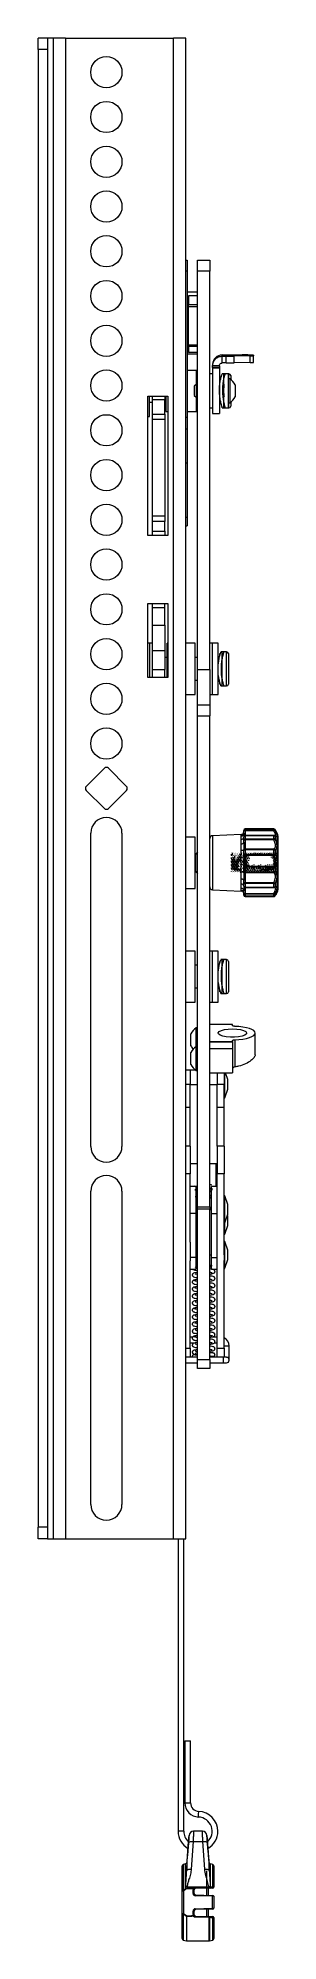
# Model space of a CAD drawing. Extents: x -382 to 1420, y -377 to 265.
# Drawn here: x -123.14 to -119.84, y 3.81 to 29.95 of the extents above; entities that cross this region are included whole.
import ezdxf

# ---------------------------------------------------------------- set-up
doc = ezdxf.new("R2010")
doc.units = 0
doc.header["$MEASUREMENT"] = 0
doc.layers.add('AV-Detl-Obje-Brkt', color=202, linetype='CONTINUOUS')
doc.layers.add('AV-Detl-Obje-Mont', color=232, linetype='CONTINUOUS')

msp = doc.modelspace()

# ---------------------------------------------------------------- linework, layer by layer
at = {"layer": 'AV-Detl-Obje-Brkt', "linetype": 'Continuous', "lineweight": 15}
for p, q in [((-123.00847, 29.9477), (-123.13914, 29.9477)), ((-123.13914, 29.79155), (-123.13914, 29.9477)), ((-123.00847, 29.9477), (-123.00847, 29.79155)), ((-122.9304, 29.9477), (-123.00847, 29.9477)), ((-122.9304, 29.9477), (-122.9304, 9.33556)), ((-122.76069, 29.9477), (-122.9304, 29.9477)), ((-122.76069, 29.9477), (-122.76069, 9.33556)), ((-122.76069, 29.9477), (-121.27724, 29.9477)), ((-121.27724, 9.33556), (-121.27724, 29.9477)), ((-121.10754, 29.9477), (-121.27724, 29.9477)), ((-121.10754, 9.33556), (-121.10754, 29.9477)), ((-123.00847, 29.79155), (-123.13914, 29.79155)), ((-123.13914, 29.79155), (-123.13914, 9.49172)), ((-123.00847, 29.79155), (-123.00847, 9.49172)), ((-122.47669, 19.66924), (-122.22821, 19.91772)), ((-122.173, 19.91772), (-121.92452, 19.66924)), ((-122.22821, 19.36555), (-122.47669, 19.61403)), ((-121.92452, 19.61403), (-122.173, 19.36555)), ((-122.41534, 14.72344), (-122.41534, 19.02686)), ((-121.98586, 19.02686), (-121.98586, 14.72344)), ((-122.41534, 9.80525), (-122.41534, 14.10867)), ((-121.98586, 14.10867), (-121.98586, 9.80525)), ((-123.00847, 9.49172), (-123.13914, 9.49172)), ((-123.13914, 9.33556), (-123.13914, 9.49172)), ((-123.00847, 9.49172), (-123.00847, 9.33556)), ((-123.00847, 9.33556), (-123.13914, 9.33556)), ((-123.00847, 9.33556), (-122.9304, 9.33556)), ((-122.9304, 9.33556), (-122.76069, 9.33556)), ((-122.76069, 9.33556), (-121.27724, 9.33556)), ((-121.27724, 9.33556), (-121.10754, 9.33556)), ((-121.21534, 9.33556), (-121.21534, 5.31695)), ((-121.13727, 5.31695), (-121.13727, 9.33556)), ((-121.12165, 6.55824), (-121.12165, 5.70702)), ((-121.12165, 6.55824), (-121.08261, 6.55824)), ((-121.08261, 6.55824), (-121.04358, 6.55824)), ((-121.04358, 5.70702), (-121.04358, 6.55824)), ((-121.12165, 5.70702), (-121.08261, 5.70702)), ((-121.08261, 5.70702), (-121.04358, 5.70702)), ((-120.93427, 5.51199), (-120.93271, 5.55099)), ((-120.93271, 5.55099), (-120.93115, 5.59)), ((-121.17631, 5.31695), (-121.21534, 5.31695)), ((-121.13727, 5.31695), (-121.17631, 5.31695)), ((-121.06449, 5.25755), (-121.06589, 5.2416)), ((-120.88192, 5.31695), (-121.00223, 5.31695)), ((-120.81813, 5.24008), (-120.81966, 5.25755)), ((-121.00975, 5.17642), (-121.03481, 4.79786)), ((-121.00975, 5.17642), (-120.8744, 5.17642)), ((-120.84934, 4.79786), (-120.8744, 5.17642)), ((-121.16069, 4.49542), (-121.16069, 4.8402)), ((-121.11143, 4.86838), (-121.14622, 4.85906)), ((-121.14622, 4.85906), (-121.14622, 4.50125)), ((-121.11143, 4.5276), (-121.11143, 4.86838)), ((-121.09297, 4.93208), (-121.09704, 4.88553)), ((-121.09704, 4.88553), (-121.09704, 4.77724)), ((-121.09292, 4.93207), (-121.09297, 4.93158)), ((-120.82188, 4.43944), (-120.82188, 4.77134)), ((-120.78711, 4.88553), (-120.79113, 4.93147)), ((-120.78711, 4.77724), (-120.78711, 4.88553)), ((-120.73793, 4.85906), (-120.77272, 4.86838)), ((-120.77272, 4.86838), (-120.77272, 4.55214)), ((-120.73793, 4.55316), (-120.73793, 4.85906)), ((-120.72346, 4.8402), (-120.72346, 4.54836)), ((-121.14168, 4.49542), (-121.16069, 4.49542)), ((-121.16069, 4.18658), (-121.16069, 4.49542)), ((-121.10689, 4.52093), (-121.14168, 4.49542)), ((-121.14168, 4.49542), (-121.14168, 4.18658)), ((-121.11143, 4.5276), (-121.11031, 4.52927)), ((-121.11031, 4.52927), (-121.11031, 4.55209)), ((-121.10465, 4.52266), (-121.10689, 4.52093)), ((-121.09057, 4.55337), (-120.79358, 4.55337)), ((-121.09057, 4.55337), (-121.09057, 4.53497)), ((-121.00955, 4.46128), (-121.00955, 4.51002)), ((-121.00955, 4.51002), (-120.99673, 4.51002)), ((-121.00955, 4.46128), (-120.99673, 4.46128)), ((-121.00717, 4.52214), (-121.00573, 4.52899)), ((-120.99673, 4.51002), (-120.99673, 4.46128)), ((-120.97805, 4.54686), (-120.79358, 4.55181)), ((-120.79325, 4.53436), (-120.97772, 4.52953)), ((-120.80314, 4.5341), (-120.80314, 4.4375)), ((-120.79358, 4.55181), (-120.79358, 4.55337)), ((-120.79358, 4.55181), (-120.77384, 4.552)), ((-120.77746, 4.53478), (-120.79325, 4.53436)), ((-120.77563, 4.53482), (-120.77746, 4.53478)), ((-120.74084, 4.53574), (-120.77563, 4.53482)), ((-120.77384, 4.552), (-120.77272, 4.55214)), ((-120.77384, 4.55209), (-120.77384, 4.552)), ((-121.16069, 4.18658), (-121.14168, 4.18658)), ((-121.16069, 3.84179), (-121.16069, 4.18658)), ((-121.14168, 4.18658), (-121.09617, 4.15382)), ((-121.00955, 4.17198), (-121.00955, 4.22072)), ((-120.99673, 4.22072), (-121.00955, 4.22072)), ((-120.99673, 4.22072), (-120.99673, 4.17198)), ((-120.74349, 4.42313), (-120.97838, 4.42928)), ((-120.97838, 4.25272), (-120.74349, 4.25887)), ((-120.97772, 4.44177), (-120.74284, 4.43562)), ((-120.74284, 4.24638), (-120.97772, 4.24023)), ((-120.82188, 4.14446), (-120.82188, 4.24394)), ((-120.80314, 4.24313), (-120.80314, 4.14466)), ((-120.72346, 4.42294), (-120.74349, 4.42313)), ((-120.74349, 4.25887), (-120.74349, 4.42313)), ((-120.74349, 4.25887), (-120.72346, 4.25906)), ((-120.74284, 4.43562), (-120.73563, 4.43543)), ((-120.73563, 4.24657), (-120.74284, 4.24638)), ((-120.72346, 4.42294), (-120.72346, 4.25906)), ((-121.14622, 4.18075), (-121.14622, 3.82294)), ((-121.09808, 4.14651), (-121.09823, 4.14522)), ((-121.09823, 4.14522), (-121.09823, 3.81008)), ((-120.99673, 4.17198), (-121.00955, 4.17198)), ((-121.00573, 4.15301), (-121.00717, 4.15986)), ((-120.78757, 4.13003), (-120.97805, 4.13513)), ((-120.97772, 4.15247), (-120.78724, 4.14748)), ((-120.78757, 3.81008), (-120.78757, 4.13003)), ((-120.78724, 4.14748), (-120.74084, 4.14626)), ((-120.78434, 4.1302), (-120.78434, 3.81051)), ((-120.73793, 3.82294), (-120.73793, 4.12883)), ((-120.72346, 4.13364), (-120.72346, 3.84179)), ((-121.14622, 3.82294), (-121.09823, 3.81008)), ((-121.09823, 3.81008), (-120.78757, 3.81008)), ((-120.78434, 3.81051), (-120.73793, 3.82294))]:
    msp.add_line(p, q, dxfattribs=at)
at = {"layer": 'AV-Detl-Obje-Brkt', "linetype": 'Continuous', "lineweight": 15, "flags": 128}
for points in [[(-121.07197, 5.15678), (-121.07027, 5.16136), (-121.06638, 5.16558), (-121.06046, 5.1693), (-121.0527, 5.17237), (-121.04339, 5.17468), (-121.03288, 5.17616), (-121.02153, 5.17674), (-121.00975, 5.17642)], [(-120.8744, 5.17642), (-120.86263, 5.17674), (-120.85128, 5.17616), (-120.84076, 5.17468), (-120.83145, 5.17237), (-120.8237, 5.1693), (-120.81777, 5.16558), (-120.81388, 5.16136), (-120.81218, 5.15678)], [(-121.09704, 4.77724), (-121.09508, 4.78176), (-121.09102, 4.78597), (-121.085, 4.78972), (-121.07724, 4.79289), (-121.06799, 4.79536), (-121.0576, 4.79704), (-121.04641, 4.79789), (-121.03481, 4.79786)], [(-120.84934, 4.79786), (-120.83774, 4.79789), (-120.82655, 4.79704), (-120.81616, 4.79536), (-120.80692, 4.79289), (-120.79915, 4.78972), (-120.79314, 4.78597), (-120.78908, 4.78176), (-120.78711, 4.77724)], [(-121.16069, 4.49542), (-121.16043, 4.4964), (-121.15965, 4.49736), (-121.15839, 4.49826), (-121.15666, 4.49909), (-121.15451, 4.49982), (-121.15202, 4.50044), (-121.14923, 4.50092), (-121.14622, 4.50125)], [(-121.00573, 4.52899), (-121.0033, 4.5278), (-121.00099, 4.52647), (-120.99891, 4.52504), (-120.99714, 4.5236), (-120.99577, 4.5222), (-120.99486, 4.52091), (-120.99447, 4.51979), (-120.9946, 4.51889)], [(-120.77746, 4.53478), (-120.77641, 4.53517), (-120.77545, 4.53629), (-120.77462, 4.53805), (-120.77398, 4.54036), (-120.77356, 4.54307), (-120.7734, 4.54604), (-120.77349, 4.54907), (-120.77384, 4.552)], [(-121.14622, 4.18075), (-121.14923, 4.18108), (-121.15202, 4.18156), (-121.15451, 4.18217), (-121.15666, 4.18291), (-121.15839, 4.18373), (-121.15965, 4.18464), (-121.16043, 4.1856), (-121.16069, 4.18658)], [(-120.9946, 4.16311), (-120.99447, 4.16221), (-120.99486, 4.16109), (-120.99577, 4.1598), (-120.99714, 4.1584), (-120.99891, 4.15695), (-121.00099, 4.15553), (-121.0033, 4.15419), (-121.00573, 4.15301)]]:
    msp.add_lwpolyline(points, dxfattribs=at)
at = {"layer": 'AV-Detl-Obje-Brkt', "linetype": 'Continuous', "lineweight": 15}
for centre in [(-122.2006, 29.47802), (-122.2006, 28.86324), (-122.2006, 28.24847), (-122.2006, 27.6337), (-122.2006, 27.01892), (-122.2006, 26.40415), (-122.2006, 25.78937), (-122.2006, 25.1746), (-122.2006, 24.55983), (-122.2006, 23.94505), (-122.2006, 23.33028), (-122.2006, 22.7155), (-122.2006, 22.10073), (-122.2006, 21.48596), (-122.2006, 20.87118), (-122.2006, 20.25641)]:
    msp.add_circle(centre, 0.21474, dxfattribs=at)
for centre, radius, start, end in [((-122.2006, 19.89012), 0.03904, 45, 135), ((-122.44909, 19.64163), 0.03904, 135, 225), ((-121.95212, 19.64163), 0.03904, 315, 45), ((-122.2006, 19.39315), 0.03904, 225, 315), ((-122.2006, 19.02686), 0.21474, 0, 180), ((-122.2006, 14.72344), 0.21474, 180, 0), ((-122.2006, 14.10867), 0.21474, 0, 180), ((-122.2006, 9.80525), 0.21474, 180, 360), ((-120.92646, 5.70702), 0.19519, 180, 267.707557), ((-120.92646, 5.70702), 0.11711, 180, 267.707557), ((-120.94208, 5.31695), 0.19519, 311.614897, 87.707557), ((-120.94208, 5.31695), 0.27327, 0, 87.707557), ((-120.94208, 5.31695), 0.27327, 180, 239.515082), ((-120.94208, 5.31695), 0.19519, 180, 227.765514), ((-121.00206, 5.25449), 0.06246, 90.420623, 175.936673), ((-120.88209, 5.25449), 0.06246, 4.063327, 89.385498), ((-120.94208, 5.31695), 0.27327, 300.159461, 0), ((-121.14117, 4.8402), 0.01952, 105, 180), ((-121.11648, 4.88723), 0.01952, 285, 355), ((-120.76767, 4.88723), 0.01952, 185, 255), ((-120.74298, 4.8402), 0.01952, 360, 75), ((-120.45247, 5.03673), 0.87637, 217.663329, 218.14657), ((-120.42747, 4.98829), 0.82464, 213.963145, 214.523832), ((-121.09074, 4.40319), 0.15017, 89.935253, 97.488548), ((-120.43705, 5.10016), 0.88273, 220.296363, 220.860967), ((-120.3906, 4.48124), 0.70203, 175.61008, 176.193596), ((-120.97754, 4.51002), 0.03201, 157.748724, 180), ((-120.97754, 4.46128), 0.03201, 180, 268.5), ((-120.88097, 4.82201), 0.32534, 247.176427, 249.429996), ((-120.97721, 4.51002), 0.01952, 157.748724, 180), ((-120.97721, 4.46128), 0.01952, 180, 268.5), ((-121.40794, 4.53008), 0.43022, 359.926516, 2.235285), ((-120.79341, 4.40319), 0.15017, 82.511452, 90.064747), ((-121.21484, 4.53519), 0.42158, 359.88774, 2.259643), ((-120.79075, 4.54627), 0.01897, 322.895169, 18.053212), ((-120.75599, 4.54722), 0.01901, 322.842135, 18.225087), ((-120.73595, 4.54836), 0.01249, 271.5, 0), ((-120.45247, 3.64527), 0.87637, 141.85343, 142.336671), ((-120.97754, 4.22072), 0.03201, 91.5, 180), ((-120.97721, 4.22072), 0.01952, 91.5, 180), ((-120.85863, 4.42927), 0.11974, 174.0089, 179.995207), ((-120.85863, 4.25273), 0.11974, 180.004793, 185.9911), ((-120.62375, 4.42312), 0.11974, 174.0089, 179.995207), ((-120.62375, 4.25888), 0.11974, 180.004793, 185.9911), ((-120.73595, 4.42294), 0.01249, 0, 88.5), ((-120.73595, 4.25906), 0.01249, 271.5, 0), ((-120.97754, 4.17198), 0.03201, 180, 202.251276), ((-120.88097, 3.85999), 0.32534, 110.570004, 112.823573), ((-120.97721, 4.17198), 0.01952, 180, 202.251276), ((-121.40794, 4.15191), 0.43022, 357.764715, 0.073484), ((-121.20855, 4.14664), 0.42131, 357.739555, 0.113529), ((-120.78755, 4.16066), 0.03063, 269.96546, 276.023949), ((-120.80236, 4.13605), 0.01895, 342.001979, 37.088676), ((-120.75599, 4.13478), 0.01901, 341.774913, 37.157865), ((-120.73595, 4.13364), 0.01249, 0, 88.5), ((-121.14117, 3.84179), 0.01952, 180, 255), ((-120.78757, 3.82257), 0.01249, 270, 285), ((-120.74298, 3.84179), 0.01952, 285, 360)]:
    msp.add_arc(centre, radius, start, end, dxfattribs=at)
for centre, ratio, start_param, end_param in [((-139.27056, 4.341), 0.02618592, 0.36206736, 0.37401046), ((-139.27005, 4.341), 0.02718538, 0.36193321, 0.37401046), ((-139.27005, 4.341), 0.02718538, 5.90812454, 5.9212521), ((-139.27056, 4.341), 0.02618592, 5.90846246, 5.92111795)]:
    msp.add_ellipse(centre, major_axis=(19.52957, 0), ratio=ratio, start_param=start_param, end_param=end_param, dxfattribs=at)
for points, knots in [([(-121.06588, 5.2416), (-121.06586, 5.24182), (-121.06565, 5.2447), (-121.06645, 5.23361), (-121.0681, 5.2111), (-121.07065, 5.17733), (-121.0739, 5.13579), (-121.0783, 5.08271), (-121.08298, 5.03018), (-121.08743, 4.98393), (-121.09094, 4.95002), (-121.09299, 4.93136), (-121.09294, 4.93188), (-121.09292, 4.93207)], [0, 0, 0, 0, 0.00904225, 0.11622616, 0.22334574, 0.29122597, 0.39898582, 0.50676121, 0.61434035, 0.72153637, 0.82835674, 0.93511979, 1, 1, 1, 1]), ([(-121.07197, 5.15678), (-121.07081, 5.1718), (-121.06833, 5.20385), (-121.06579, 5.23885), (-121.06436, 5.25881), (-121.06443, 5.25788), (-121.06445, 5.25754)], [0, 0, 0, 0, 0.25590162, 0.54604686, 0.8363034, 1, 1, 1, 1]), ([(-121.00223, 5.3137), (-121.0022, 5.31416), (-121.00214, 5.31543), (-121.00356, 5.28821), (-121.00611, 5.24051), (-121.00859, 5.19688), (-121.00975, 5.17642)], [0, 0, 0, 0, 0.1639135, 0.45385565, 0.7439105, 1, 1, 1, 1]), ([(-120.8744, 5.17642), (-120.87572, 5.1996), (-120.87834, 5.24597), (-120.88084, 5.29289), (-120.88209, 5.31694), (-120.88196, 5.31445), (-120.88192, 5.3137)], [0, 0, 0, 0, 0.2912052, 0.58257627, 0.87347115, 1, 1, 1, 1]), ([(-120.8197, 5.25754), (-120.81974, 5.2581), (-120.81987, 5.25993), (-120.81861, 5.24228), (-120.81612, 5.20785), (-120.81349, 5.17379), (-120.81218, 5.15678)], [0, 0, 0, 0, 0.12687364, 0.41789902, 0.70919109, 1, 1, 1, 1]), ([(-120.7911, 4.93099), (-120.79113, 4.93124), (-120.79127, 4.93247), (-120.79247, 4.9433), (-120.79546, 4.97162), (-120.79937, 5.01114), (-120.80369, 5.05812), (-120.80797, 5.1079), (-120.81181, 5.15552), (-120.81495, 5.19636), (-120.81715, 5.22604), (-120.81816, 5.24), (-120.81825, 5.24125), (-120.81828, 5.24168)], [0, 0, 0, 0, 0.02689274, 0.13222169, 0.23385681, 0.33555128, 0.43731307, 0.53900841, 0.6407146, 0.74243635, 0.84451194, 0.94604004, 1, 1, 1, 1]), ([(-120.8151, 5.19858), (-120.81527, 5.20091), (-120.8161, 5.21175), (-120.81724, 5.22736), (-120.81832, 5.24215), (-120.8182, 5.24058), (-120.81817, 5.24008)], [0, 0, 0, 0, 0.07512732, 0.35092206, 0.79388565, 1, 1, 1, 1]), ([(-121.09704, 4.77724), (-121.09506, 4.81529), (-121.0885, 4.94186), (-121.07877, 5.06833), (-121.07197, 5.15678)], [0, 0, 0, 0, 0.30059543, 1, 1, 1, 1]), ([(-120.81218, 5.15678), (-120.80921, 5.11876), (-120.79935, 4.9923), (-120.79215, 4.86575), (-120.78711, 4.77724)], [0, 0, 0, 0, 0.30059156, 1, 1, 1, 1]), ([(-120.79117, 4.93147), (-120.79112, 4.93101), (-120.79084, 4.92846), (-120.79225, 4.94112), (-120.79525, 4.96952), (-120.79882, 5.00511), (-120.80118, 5.0312), (-120.802, 5.04024)], [0, 0, 0, 0, 0.05879294, 0.32486778, 0.59166378, 0.85849916, 1, 1, 1, 1]), ([(-121.11031, 4.55209), (-121.10863, 4.58944), (-121.10605, 4.64646), (-121.0994, 4.72021), (-121.09789, 4.75664), (-121.09704, 4.77724)], [0, 0, 0, 0, 0.45224466, 0.69031439, 1, 1, 1, 1]), ([(-121.03481, 4.79786), (-121.03762, 4.77418), (-121.0433, 4.72636), (-121.06307, 4.66311), (-121.0837, 4.60636), (-121.08827, 4.57109), (-121.09057, 4.55337)], [0, 0, 0, 0, 0.28499452, 0.57546337, 0.78674288, 1, 1, 1, 1]), ([(-120.79358, 4.55337), (-120.79791, 4.57826), (-120.80722, 4.63181), (-120.83845, 4.7107), (-120.8457, 4.76873), (-120.84934, 4.79786)], [0, 0, 0, 0, 0.30181849, 0.64940783, 1, 1, 1, 1]), ([(-120.78711, 4.77724), (-120.78422, 4.73103), (-120.78065, 4.6739), (-120.77461, 4.59354), (-120.7741, 4.56616), (-120.77384, 4.55209)], [0, 0, 0, 0, 0.67283769, 0.83181452, 1, 1, 1, 1]), ([(-121.14622, 4.50125), (-121.13598, 4.50929), (-121.12453, 4.51827), (-121.11268, 4.52671), (-121.11143, 4.5276)], [0, 0, 0, 0, 0.89478529, 1, 1, 1, 1]), ([(-121.11031, 4.52927), (-121.10776, 4.53071), (-121.10247, 4.5337), (-121.09547, 4.53507), (-121.09146, 4.53499), (-121.09057, 4.53497)], [0, 0, 0, 0, 0.42228356, 0.87261536, 1, 1, 1, 1]), ([(-121.09108, 4.52784), (-121.09169, 4.52786), (-121.09448, 4.52794), (-121.09945, 4.52661), (-121.10293, 4.52397), (-121.10465, 4.52266)], [0, 0, 0, 0, 0.12308853, 0.56353104, 1, 1, 1, 1]), ([(-121.00573, 4.52899), (-121.00509, 4.53015), (-121.00284, 4.5343), (-120.99726, 4.54028), (-120.98828, 4.5456), (-120.98146, 4.54644), (-120.97805, 4.54686)], [0, 0, 0, 0, 0.1185126, 0.42165831, 0.71139179, 1, 1, 1, 1]), ([(-120.99528, 4.51741), (-120.99527, 4.51742), (-120.99514, 4.51776), (-120.9949, 4.51828), (-120.99468, 4.51873), (-120.9946, 4.51889)], [0, 0, 0, 0, 0.00987571, 0.64871071, 1, 1, 1, 1]), ([(-120.97772, 4.52953), (-120.97981, 4.52928), (-120.98403, 4.52876), (-120.9895, 4.52556), (-120.99285, 4.52203), (-120.99421, 4.51958), (-120.9946, 4.51889)], [0, 0, 0, 0, 0.28129661, 0.5695002, 0.87805533, 1, 1, 1, 1]), ([(-120.77272, 4.55214), (-120.76476, 4.55238), (-120.75316, 4.55272), (-120.74157, 4.55306), (-120.73793, 4.55316)], [0, 0, 0, 0, 0.686393502, 1, 1, 1, 1]), ([(-120.73563, 4.53587), (-120.7357, 4.53587), (-120.73585, 4.53587), (-120.73699, 4.53584), (-120.73865, 4.53579), (-120.74011, 4.53575), (-120.74084, 4.53574)], [0, 0, 0, 0, 0.26121939, 0.51763352, 0.75852039, 1, 1, 1, 1]), ([(-120.73793, 4.55316), (-120.73591, 4.55299), (-120.73193, 4.55264), (-120.72728, 4.55152), (-120.72408, 4.55007), (-120.72367, 4.54893), (-120.72346, 4.54836)], [0, 0, 0, 0, 0.2498812, 0.49297569, 0.74579759, 1, 1, 1, 1]), ([(-121.09823, 4.14522), (-121.10891, 4.15266), (-121.12525, 4.16405), (-121.14083, 4.17645), (-121.14622, 4.18075)], [0, 0, 0, 0, 0.65375754, 1, 1, 1, 1]), ([(-121.09808, 4.14651), (-121.09747, 4.14885), (-121.09685, 4.15126), (-121.09619, 4.15374), (-121.09617, 4.15382)], [0, 0, 0, 0, 0.96731993, 1, 1, 1, 1]), ([(-120.97805, 4.13513), (-120.98146, 4.13556), (-120.98828, 4.1364), (-120.99726, 4.14172), (-121.00284, 4.1477), (-121.00509, 4.15185), (-121.00573, 4.15301)], [0, 0, 0, 0, 0.288608215, 0.578341692, 0.881487401, 1, 1, 1, 1]), ([(-120.9946, 4.16311), (-120.9946, 4.16312), (-120.99475, 4.1634), (-120.99498, 4.16389), (-120.9952, 4.16441), (-120.99528, 4.16459)], [0, 0, 0, 0, 0.01573695, 0.65318427, 1, 1, 1, 1]), ([(-120.9946, 4.16311), (-120.99421, 4.16242), (-120.99285, 4.15997), (-120.9895, 4.15644), (-120.98403, 4.15324), (-120.97981, 4.15272), (-120.97772, 4.15247)], [0, 0, 0, 0, 0.12194467, 0.4304998, 0.71870339, 1, 1, 1, 1]), ([(-120.73793, 4.12883), (-120.74589, 4.12907), (-120.76135, 4.12952), (-120.77683, 4.12998), (-120.78434, 4.1302)], [0, 0, 0, 0, 0.51466123, 1, 1, 1, 1]), ([(-120.74084, 4.14626), (-120.74039, 4.14625), (-120.73911, 4.14622), (-120.73732, 4.14617), (-120.7359, 4.14613), (-120.73572, 4.14613), (-120.73563, 4.14613)], [0, 0, 0, 0, 0.14589557, 0.42161167, 0.71101178, 1, 1, 1, 1]), ([(-120.72346, 4.13364), (-120.72372, 4.13301), (-120.72423, 4.13174), (-120.72825, 4.13015), (-120.73319, 4.1292), (-120.7367, 4.12893), (-120.73793, 4.12883)], [0, 0, 0, 0, 0.28134709, 0.56774061, 0.84835835, 1, 1, 1, 1])]:
    msp.add_open_spline(points, degree=3, knots=knots, dxfattribs=at)
at = {"layer": 'AV-Detl-Obje-Mont', "linetype": 'Continuous', "lineweight": 15}
for p, q in [((-121.10754, 26.89724), (-121.08886, 26.89724)), ((-121.08886, 26.74654), (-121.10754, 26.74654)), ((-121.08886, 26.89724), (-121.08886, 26.74654)), ((-121.08886, 26.74654), (-121.08886, 24.7408)), ((-120.94801, 26.89724), (-120.77999, 26.89724)), ((-120.94801, 26.74654), (-120.94801, 26.89724)), ((-120.77999, 26.74654), (-120.94801, 26.74654)), ((-120.94801, 21.27409), (-120.94801, 26.74654)), ((-120.77999, 26.89724), (-120.77999, 26.74654)), ((-120.77999, 21.27409), (-120.77999, 26.74654)), ((-120.94801, 26.45634), (-121.08886, 26.45634)), ((-120.94801, 26.40472), (-121.07293, 26.40472)), ((-121.07293, 26.40472), (-121.07293, 26.28637)), ((-121.08886, 26.35977), (-121.07293, 26.35977)), ((-121.08886, 26.33683), (-121.07293, 26.33683)), ((-121.08886, 26.17639), (-121.07293, 26.17639)), ((-121.08886, 26.15572), (-121.07293, 26.15572)), ((-121.07293, 26.28637), (-120.94801, 26.28637)), ((-121.07293, 26.25709), (-121.07293, 26.28637)), ((-120.94801, 26.25709), (-121.07293, 26.25709)), ((-121.07293, 25.73375), (-121.07293, 26.25709)), ((-121.07293, 26.10995), (-121.08886, 26.10995)), ((-121.08886, 25.91068), (-121.07293, 25.91068)), ((-121.08886, 25.87909), (-121.07293, 25.87909)), ((-121.08886, 25.71654), (-121.07293, 25.71654)), ((-121.08886, 25.69339), (-121.07293, 25.69339)), ((-121.07293, 25.66386), (-121.08886, 25.66386)), ((-121.07293, 25.73375), (-120.94801, 25.73375)), ((-121.07293, 25.70883), (-121.07293, 25.73375)), ((-120.94801, 25.70883), (-121.07293, 25.70883)), ((-121.07293, 25.70883), (-121.07293, 25.629)), ((-120.94801, 25.629), (-121.07293, 25.629)), ((-121.08886, 25.60898), (-120.94801, 25.60898)), ((-120.96394, 25.38256), (-121.08886, 25.38256)), ((-120.96394, 25.18768), (-120.96394, 25.38256)), ((-120.74095, 25.4623), (-120.74095, 25.44619)), ((-120.64764, 25.44619), (-120.74095, 25.44619)), ((-120.74095, 25.42178), (-120.74095, 25.44619)), ((-120.64764, 25.42178), (-120.74095, 25.42178)), ((-120.74095, 25.42178), (-120.74095, 25.41374)), ((-120.64764, 25.41374), (-120.74095, 25.41374)), ((-120.74095, 25.41374), (-120.74095, 24.78923)), ((-120.64764, 25.44619), (-120.64764, 25.42178)), ((-120.64764, 25.42178), (-120.64764, 25.41374)), ((-120.64764, 25.41374), (-120.64764, 24.78923)), ((-120.6086, 25.57857), (-120.6086, 25.59464)), ((-120.6086, 25.59464), (-120.33533, 25.59464)), ((-120.6086, 25.48527), (-120.6086, 25.57857)), ((-120.6086, 25.57857), (-120.55616, 25.57857)), ((-120.55616, 25.48527), (-120.6086, 25.48527)), ((-120.55616, 25.48527), (-120.55616, 25.57857)), ((-120.22491, 25.58314), (-120.44575, 25.57936)), ((-120.44575, 25.48605), (-120.44575, 25.57936)), ((-120.22491, 25.48984), (-120.44575, 25.48605)), ((-120.22491, 25.48984), (-120.22491, 25.58314)), ((-120.17918, 25.59196), (-120.17918, 25.58504)), ((-120.17918, 25.49173), (-120.17918, 25.58504)), ((-120.96881, 25.18768), (-120.99205, 25.16445)), ((-120.99205, 25.16445), (-120.99205, 25.03852)), ((-120.94801, 25.18768), (-120.96881, 25.18768)), ((-120.96881, 25.18768), (-120.96881, 25.01529)), ((-120.94801, 25.25764), (-120.96394, 25.25764)), ((-120.74095, 25.33571), (-120.77999, 25.33571)), ((-120.56956, 25.33571), (-120.60969, 25.33571)), ((-120.52359, 25.33571), (-120.5848, 25.33571)), ((-120.5848, 25.18299), (-120.5848, 25.33571)), ((-120.5848, 24.86726), (-120.5848, 25.18299)), ((-120.5169, 25.33571), (-120.52359, 25.33571)), ((-120.52359, 25.18299), (-120.52359, 25.33571)), ((-120.50485, 25.26513), (-120.52359, 25.26513)), ((-120.52359, 24.86726), (-120.52359, 25.18299)), ((-120.5169, 25.26513), (-120.5169, 25.33571)), ((-120.50485, 25.26513), (-120.50485, 24.93784)), ((-120.49192, 25.31073), (-120.49192, 25.25629)), ((-120.43239, 25.18331), (-120.43239, 25.01966)), ((-121.62859, 25.0289), (-121.35532, 25.0289)), ((-121.62859, 23.11603), (-121.62859, 25.0289)), ((-121.60872, 24.75014), (-121.60872, 25.0289)), ((-121.60872, 24.94533), (-121.56575, 24.94533)), ((-121.56575, 24.97751), (-121.56575, 25.0289)), ((-121.39773, 24.97751), (-121.56575, 24.97751)), ((-121.56575, 24.78366), (-121.56575, 24.97751)), ((-121.39773, 25.0289), (-121.39773, 24.97751)), ((-121.39773, 24.78366), (-121.39773, 24.97751)), ((-121.39773, 24.94533), (-121.3818, 24.94533)), ((-121.3818, 25.0289), (-121.3818, 24.82041)), ((-121.35532, 25.0289), (-121.35532, 23.11603)), ((-120.99205, 25.03852), (-120.96881, 25.01529)), ((-120.96881, 25.01529), (-120.94801, 25.01529)), ((-120.96394, 24.82041), (-120.96394, 25.01529)), ((-120.96394, 24.94533), (-120.94801, 24.94533)), ((-120.77999, 24.86726), (-120.74095, 24.86726)), ((-120.64764, 24.94533), (-120.6278, 24.94533)), ((-120.60895, 24.86726), (-120.56956, 24.86726)), ((-120.5848, 24.86726), (-120.52359, 24.86726)), ((-120.52359, 24.93784), (-120.50485, 24.93784)), ((-120.52359, 24.86726), (-120.5169, 24.86726)), ((-120.5169, 24.86726), (-120.5169, 24.93784)), ((-120.49192, 24.94668), (-120.49192, 24.89224)), ((-121.62859, 24.75014), (-121.60872, 24.75014)), ((-121.56575, 24.78366), (-121.39773, 24.78366)), ((-121.56575, 24.70637), (-121.56575, 24.78366)), ((-121.39773, 24.70637), (-121.56575, 24.70637)), ((-121.56575, 23.38549), (-121.56575, 24.70637)), ((-121.39773, 24.78366), (-121.39773, 24.70637)), ((-121.39773, 24.70637), (-121.39773, 23.38549)), ((-121.3818, 24.82041), (-121.35532, 24.82041)), ((-121.10754, 24.7408), (-121.08886, 24.7408)), ((-121.10754, 24.5792), (-121.08886, 24.5792)), ((-121.08886, 24.82041), (-120.96394, 24.82041)), ((-121.08886, 24.7408), (-121.08886, 24.5792)), ((-121.08886, 24.5792), (-121.08886, 24.10759)), ((-120.74095, 24.78918), (-120.64764, 24.78918)), ((-121.08886, 24.10759), (-121.10754, 24.10759)), ((-121.08886, 24.10759), (-121.08886, 23.36249)), ((-121.56575, 23.38549), (-121.39773, 23.38549)), ((-121.56575, 23.30673), (-121.56575, 23.38549)), ((-121.39773, 23.30673), (-121.56575, 23.30673)), ((-121.56575, 23.17379), (-121.56575, 23.30673)), ((-121.39773, 23.38549), (-121.39773, 23.30673)), ((-121.39773, 23.17379), (-121.39773, 23.30673)), ((-121.08886, 23.36249), (-121.10754, 23.36249)), ((-121.08886, 23.36249), (-121.08886, 23.24757)), ((-121.35532, 23.11603), (-121.62859, 23.11603)), ((-121.56575, 23.17379), (-121.39773, 23.17379)), ((-121.56575, 23.11603), (-121.56575, 23.17379)), ((-121.39773, 23.17379), (-121.39773, 23.11603)), ((-121.10754, 23.24757), (-121.08886, 23.24757)), ((-121.62859, 22.17911), (-121.35532, 22.17911)), ((-121.62859, 21.16412), (-121.62859, 22.17911)), ((-121.56575, 22.12775), (-121.56575, 22.17911)), ((-121.56575, 22.12775), (-121.39773, 22.12775)), ((-121.56575, 21.88359), (-121.56575, 22.12775)), ((-121.39773, 22.12775), (-121.39773, 22.17911)), ((-121.39773, 21.88359), (-121.39773, 22.12775)), ((-121.35532, 22.17911), (-121.35532, 21.16412)), ((-121.56575, 21.53503), (-121.56575, 21.88359)), ((-121.56575, 21.88359), (-121.39773, 21.88359)), ((-121.39773, 21.88359), (-121.39773, 21.53503)), ((-121.60479, 21.63402), (-121.62859, 21.63402)), ((-121.56575, 21.63402), (-121.60479, 21.63402)), ((-121.60479, 21.28671), (-121.60479, 21.63402)), ((-121.60479, 21.28268), (-121.60479, 21.63402)), ((-121.56575, 21.53503), (-121.39773, 21.53503)), ((-121.56575, 21.27279), (-121.56575, 21.53503)), ((-121.39773, 21.53503), (-121.39773, 21.27279)), ((-121.36313, 21.43883), (-121.39773, 21.43883)), ((-121.35532, 21.63402), (-121.36313, 21.63402)), ((-121.36313, 21.28268), (-121.36313, 21.63402)), ((-120.98261, 21.63402), (-121.10754, 21.63402)), ((-120.98261, 21.28268), (-120.98261, 21.63402)), ((-120.94801, 21.43883), (-120.98261, 21.43883)), ((-120.74095, 21.63402), (-120.77999, 21.63402)), ((-120.66625, 21.63402), (-120.74095, 21.63402)), ((-120.74095, 21.30392), (-120.74095, 21.63402)), ((-120.74095, 21.28268), (-120.74095, 21.63402)), ((-120.66625, 21.30392), (-120.66625, 21.63402)), ((-120.64076, 21.49131), (-120.64076, 21.49192)), ((-120.64076, 21.47134), (-120.64076, 21.49131)), ((-120.58817, 21.51691), (-120.62798, 21.51691)), ((-120.54863, 21.51691), (-120.61578, 21.51691)), ((-120.61578, 21.51691), (-120.61578, 21.04845)), ((-120.54863, 21.51622), (-120.54863, 21.51691)), ((-120.54863, 21.04845), (-120.54863, 21.51622)), ((-120.52365, 21.49192), (-120.52365, 21.07344)), ((-121.60479, 21.16412), (-121.60479, 21.28671)), ((-121.60479, 21.16412), (-121.60479, 21.28268)), ((-121.56575, 21.27279), (-121.39773, 21.27279)), ((-121.56575, 21.16412), (-121.56575, 21.27279)), ((-121.39773, 21.16412), (-121.39773, 21.27279)), ((-121.36313, 21.16412), (-121.36313, 21.28268)), ((-120.98261, 20.93134), (-120.98261, 21.28268)), ((-120.94801, 21.27409), (-120.77999, 21.27409)), ((-120.94801, 20.78931), (-120.94801, 21.27409)), ((-120.77999, 21.27409), (-120.77999, 20.78931)), ((-120.74095, 20.93134), (-120.74095, 21.30392)), ((-120.74095, 20.93134), (-120.74095, 21.28268)), ((-120.66625, 20.93134), (-120.66625, 21.30392)), ((-121.35532, 21.16412), (-121.62859, 21.16412)), ((-121.10754, 20.93134), (-120.98261, 20.93134)), ((-120.98261, 21.12653), (-120.94801, 21.12653)), ((-120.77999, 20.93134), (-120.74095, 20.93134)), ((-120.74095, 20.93134), (-120.66625, 20.93134)), ((-120.64076, 21.07344), (-120.64076, 21.0925)), ((-120.62796, 21.04845), (-120.58817, 21.04845)), ((-120.61578, 21.04845), (-120.54863, 21.04845)), ((-120.94801, 20.78931), (-120.77999, 20.78931)), ((-120.94801, 20.63862), (-120.94801, 20.78931)), ((-120.77999, 20.78931), (-120.77999, 20.63862)), ((-120.94801, 20.63862), (-120.77999, 20.63862)), ((-120.94801, 13.8927), (-120.94801, 20.63862)), ((-120.77999, 13.8927), (-120.77999, 20.63862)), ((-119.89942, 19.08403), (-120.29201, 19.08403)), ((-120.29201, 19.08403), (-120.29201, 19.08386)), ((-120.29201, 19.08386), (-120.29201, 19.07114)), ((-119.89942, 19.08386), (-120.29201, 19.08386)), ((-119.89942, 19.08386), (-119.89942, 19.08403)), ((-119.89942, 19.07114), (-119.89942, 19.08386)), ((-120.98261, 18.97079), (-121.10754, 18.97079)), ((-120.98261, 18.58934), (-120.98261, 18.97079)), ((-120.349, 19.00819), (-120.74265, 18.991)), ((-120.74265, 18.991), (-120.74265, 18.82477)), ((-120.74265, 18.82477), (-120.74265, 18.24788)), ((-120.34887, 18.98822), (-120.34887, 19.00702)), ((-120.34887, 19.00702), (-120.34887, 19.00515)), ((-120.34887, 18.93997), (-120.34887, 18.98822)), ((-120.34887, 18.87732), (-120.34887, 18.93997)), ((-120.34887, 18.78704), (-120.34887, 18.87732)), ((-120.31153, 19.05231), (-120.31153, 19.06451)), ((-120.31153, 19.02522), (-120.31153, 19.05231)), ((-120.31153, 18.93481), (-120.31153, 18.97546)), ((-120.31153, 18.90319), (-120.31153, 18.93481)), ((-120.29201, 19.07114), (-120.29201, 19.06038)), ((-120.29201, 19.07114), (-119.89942, 19.07114)), ((-119.89942, 19.06038), (-120.29201, 19.06038)), ((-120.29201, 19.06038), (-120.29201, 18.99498)), ((-119.89942, 18.99498), (-120.29201, 18.99498)), ((-120.29201, 18.99498), (-120.29201, 18.99094)), ((-120.29201, 18.99094), (-120.29201, 18.94852)), ((-119.89942, 18.99094), (-120.29201, 18.99094)), ((-120.29201, 18.94852), (-120.29201, 18.9329)), ((-120.29201, 18.94852), (-119.89942, 18.94852)), ((-120.29201, 18.9329), (-120.29201, 18.80966)), ((-119.89942, 18.9329), (-120.29201, 18.9329)), ((-119.89942, 19.06038), (-119.89942, 19.07114)), ((-119.89942, 18.99094), (-119.89942, 18.99498)), ((-119.89942, 18.94852), (-119.89942, 18.99094)), ((-119.89942, 18.9329), (-119.89942, 18.94852)), ((-119.88309, 19.0752), (-119.88252, 19.07418)), ((-119.88252, 19.07418), (-119.88252, 19.06172)), ((-119.88252, 18.9832), (-119.88252, 18.94166)), ((-119.85353, 19.02794), (-119.86206, 19.0427)), ((-119.85353, 18.84519), (-119.85353, 19.02794)), ((-119.85353, 18.21094), (-119.85353, 18.84519)), ((-119.84307, 18.9889), (-119.84307, 18.82362)), ((-119.84307, 18.82362), (-119.84307, 18.24998)), ((-120.97086, 18.73843), (-120.98261, 18.75521)), ((-120.98261, 18.2681), (-120.98261, 18.58934)), ((-120.94801, 18.77107), (-120.97086, 18.73843)), ((-120.97086, 18.50045), (-120.97086, 18.73843)), ((-120.48333, 18.76017), (-120.48333, 18.75849)), ((-120.46766, 18.74148), (-120.48333, 18.72146)), ((-120.48333, 18.72146), (-120.48333, 18.73788)), ((-120.48333, 18.72146), (-120.48333, 18.71626)), ((-120.48333, 18.6783), (-120.48333, 18.69327)), ((-120.48333, 18.6783), (-120.48333, 18.6698)), ((-120.46766, 18.65563), (-120.48333, 18.6783)), ((-120.46766, 18.65563), (-120.48333, 18.63257)), ((-120.48333, 18.63257), (-120.48333, 18.64544)), ((-120.46766, 18.60936), (-120.48333, 18.63257)), ((-120.48333, 18.63257), (-120.48333, 18.62114)), ((-120.46766, 18.60936), (-120.48333, 18.58626)), ((-120.48333, 18.58626), (-120.48333, 18.59648)), ((-120.46766, 18.56353), (-120.48333, 18.58626)), ((-120.48333, 18.58626), (-120.48333, 18.5724)), ((-120.46766, 18.56353), (-120.48333, 18.5414)), ((-120.46766, 18.74148), (-120.46766, 18.75835)), ((-120.46766, 18.74148), (-120.46766, 18.73802)), ((-120.46766, 18.70033), (-120.46766, 18.69343)), ((-120.45207, 18.6783), (-120.46766, 18.65563)), ((-120.46766, 18.65563), (-120.46766, 18.66963)), ((-120.46766, 18.65563), (-120.46766, 18.64561)), ((-120.45207, 18.63257), (-120.46766, 18.65563)), ((-120.45207, 18.63257), (-120.46766, 18.60936)), ((-120.46766, 18.60936), (-120.46766, 18.62097)), ((-120.45207, 18.58626), (-120.46766, 18.60936)), ((-120.46766, 18.60936), (-120.46766, 18.59664)), ((-120.45207, 18.58626), (-120.46766, 18.56353)), ((-120.46766, 18.56353), (-120.46766, 18.57224)), ((-120.45207, 18.5414), (-120.46766, 18.56353)), ((-120.46766, 18.56353), (-120.46766, 18.54867)), ((-120.45207, 18.76017), (-120.45207, 18.75849)), ((-120.45207, 18.72146), (-120.45207, 18.71626)), ((-120.43648, 18.70033), (-120.45207, 18.6783)), ((-120.45207, 18.6783), (-120.45207, 18.69327)), ((-120.45207, 18.6783), (-120.45207, 18.6698)), ((-120.43648, 18.65563), (-120.45207, 18.6783)), ((-120.43648, 18.65563), (-120.45207, 18.63257)), ((-120.45207, 18.63257), (-120.45207, 18.64544)), ((-120.43648, 18.60936), (-120.45207, 18.63257)), ((-120.45207, 18.63257), (-120.45207, 18.62114)), ((-120.43648, 18.60936), (-120.45207, 18.58626)), ((-120.45207, 18.58626), (-120.45207, 18.59648)), ((-120.43648, 18.56353), (-120.45207, 18.58626)), ((-120.45207, 18.58626), (-120.45207, 18.5724)), ((-120.43648, 18.56353), (-120.45207, 18.5414)), ((-120.43648, 18.74148), (-120.43648, 18.73802)), ((-120.43648, 18.70033), (-120.43648, 18.71611)), ((-120.43648, 18.70033), (-120.43648, 18.69343)), ((-120.43648, 18.65563), (-120.43648, 18.66963)), ((-120.43648, 18.65563), (-120.43648, 18.64561)), ((-120.42081, 18.63257), (-120.43648, 18.65563)), ((-120.43648, 18.60936), (-120.43648, 18.62097)), ((-120.42081, 18.58626), (-120.43648, 18.60936)), ((-120.43648, 18.60936), (-120.43648, 18.59664)), ((-120.43648, 18.56353), (-120.43648, 18.57224)), ((-120.42081, 18.5414), (-120.43648, 18.56353)), ((-120.43648, 18.56353), (-120.43648, 18.54867)), ((-120.42081, 18.76017), (-120.42081, 18.75849)), ((-120.42081, 18.72146), (-120.42081, 18.71626)), ((-120.42081, 18.6783), (-120.42081, 18.6698)), ((-120.40522, 18.65563), (-120.42081, 18.63257)), ((-120.42081, 18.63257), (-120.42081, 18.64544)), ((-120.40522, 18.60936), (-120.42081, 18.63257)), ((-120.42081, 18.63257), (-120.42081, 18.62114)), ((-120.40522, 18.60936), (-120.42081, 18.58626)), ((-120.42081, 18.58626), (-120.42081, 18.59648)), ((-120.40522, 18.56353), (-120.42081, 18.58626)), ((-120.42081, 18.58626), (-120.42081, 18.5724)), ((-120.40522, 18.56353), (-120.42081, 18.5414)), ((-120.40522, 18.74148), (-120.40522, 18.73802)), ((-120.40522, 18.70033), (-120.40522, 18.69343)), ((-120.38964, 18.6783), (-120.40522, 18.65563)), ((-120.40522, 18.65563), (-120.40522, 18.66963)), ((-120.40522, 18.65563), (-120.40522, 18.64561)), ((-120.38964, 18.63257), (-120.40522, 18.65563)), ((-120.38964, 18.63257), (-120.40522, 18.60936)), ((-120.40522, 18.60936), (-120.40522, 18.62097)), ((-120.38964, 18.58626), (-120.40522, 18.60936)), ((-120.40522, 18.60936), (-120.40522, 18.59664)), ((-120.38964, 18.58626), (-120.40522, 18.56353)), ((-120.40522, 18.56353), (-120.40522, 18.57224)), ((-120.38964, 18.5414), (-120.40522, 18.56353)), ((-120.40522, 18.56353), (-120.40522, 18.54867)), ((-120.38964, 18.76017), (-120.38964, 18.75849)), ((-120.38964, 18.72146), (-120.38964, 18.71626)), ((-120.37396, 18.70033), (-120.38964, 18.6783)), ((-120.38964, 18.6783), (-120.38964, 18.69327)), ((-120.38964, 18.6783), (-120.38964, 18.6698)), ((-120.37396, 18.65563), (-120.38964, 18.6783)), ((-120.37396, 18.65563), (-120.38964, 18.63257)), ((-120.38964, 18.63257), (-120.38964, 18.64544)), ((-120.38964, 18.63257), (-120.38964, 18.62114)), ((-120.38964, 18.58626), (-120.38964, 18.59648)), ((-120.38964, 18.58626), (-120.38964, 18.5724)), ((-120.35838, 18.72146), (-120.37396, 18.70033)), ((-120.37396, 18.70033), (-120.37396, 18.71611)), ((-120.37396, 18.70033), (-120.37396, 18.69343)), ((-120.35838, 18.6783), (-120.37396, 18.65563)), ((-120.37396, 18.65563), (-120.37396, 18.66963)), ((-120.37396, 18.65563), (-120.37396, 18.64561)), ((-120.37396, 18.60936), (-120.37396, 18.62097)), ((-120.37396, 18.56353), (-120.37396, 18.57224)), ((-120.35838, 18.76017), (-120.35838, 18.75849)), ((-120.34279, 18.74148), (-120.35838, 18.72146)), ((-120.35838, 18.72146), (-120.35838, 18.73788)), ((-120.35838, 18.72146), (-120.35838, 18.71626)), ((-120.35838, 18.6783), (-120.35838, 18.69327)), ((-120.35838, 18.6783), (-120.35838, 18.6698)), ((-120.35838, 18.63257), (-120.35838, 18.64544)), ((-120.35838, 18.63257), (-120.35838, 18.62114)), ((-120.35838, 18.58626), (-120.35838, 18.59648)), ((-120.34887, 18.69732), (-120.34887, 18.78704)), ((-120.34887, 18.5892), (-120.34887, 18.69732)), ((-120.34887, 18.49645), (-120.34887, 18.5892)), ((-120.34279, 18.74148), (-120.34279, 18.75835)), ((-120.34279, 18.74148), (-120.34279, 18.73802)), ((-120.34279, 18.70033), (-120.34279, 18.69343)), ((-120.34279, 18.65563), (-120.34279, 18.64561)), ((-120.34279, 18.60936), (-120.34279, 18.62097)), ((-120.34279, 18.56353), (-120.34279, 18.57224)), ((-120.32712, 18.76017), (-120.32712, 18.75849)), ((-120.32712, 18.72146), (-120.32712, 18.71626)), ((-120.32712, 18.6783), (-120.32712, 18.6698)), ((-120.31153, 18.65563), (-120.32712, 18.63257)), ((-120.32712, 18.63257), (-120.32712, 18.64544)), ((-120.31153, 18.60936), (-120.32712, 18.63257)), ((-120.32712, 18.63257), (-120.32712, 18.62114)), ((-120.32712, 18.58626), (-120.32712, 18.59648)), ((-120.31153, 18.79102), (-120.31153, 18.80386)), ((-120.31153, 18.77731), (-120.31153, 18.79453)), ((-120.31153, 18.7328), (-120.31153, 18.79102)), ((-120.31153, 18.70513), (-120.31153, 18.7328)), ((-120.29595, 18.72146), (-120.31153, 18.70033)), ((-120.29595, 18.6783), (-120.31153, 18.70033)), ((-120.29595, 18.6783), (-120.31153, 18.65563)), ((-120.31153, 18.65563), (-120.31153, 18.66963)), ((-120.31153, 18.65563), (-120.31153, 18.64561)), ((-120.29595, 18.63257), (-120.31153, 18.65563)), ((-120.29595, 18.63257), (-120.31153, 18.60936)), ((-120.31153, 18.60936), (-120.31153, 18.62097)), ((-120.29595, 18.58626), (-120.31153, 18.60936)), ((-120.31153, 18.60936), (-120.31153, 18.59664)), ((-120.29595, 18.58626), (-120.31153, 18.56353)), ((-120.31153, 18.5606), (-120.31153, 18.58617)), ((-120.29595, 18.5414), (-120.31153, 18.56353)), ((-120.31153, 18.56353), (-120.31153, 18.54867)), ((-120.31153, 18.50041), (-120.31153, 18.5606)), ((-120.29595, 18.72146), (-120.30771, 18.73658)), ((-120.29595, 18.76017), (-120.29595, 18.75849)), ((-120.28027, 18.74148), (-120.29595, 18.72146)), ((-120.29595, 18.72146), (-120.29595, 18.73788)), ((-120.29595, 18.72146), (-120.29595, 18.71626)), ((-120.28027, 18.70033), (-120.29595, 18.72146)), ((-120.28027, 18.70033), (-120.29595, 18.6783)), ((-120.29595, 18.6783), (-120.29595, 18.6698)), ((-120.28027, 18.65563), (-120.29595, 18.6783)), ((-120.28027, 18.65563), (-120.29595, 18.63257)), ((-120.28027, 18.60936), (-120.29595, 18.63257)), ((-120.29595, 18.63257), (-120.29595, 18.62114)), ((-120.28027, 18.60936), (-120.29595, 18.58626)), ((-120.29595, 18.58626), (-120.29595, 18.59648)), ((-120.28027, 18.56353), (-120.29595, 18.58626)), ((-120.29595, 18.58626), (-120.29595, 18.5724)), ((-120.28027, 18.56353), (-120.29595, 18.5414)), ((-120.29201, 18.80966), (-120.29201, 18.79848)), ((-120.29201, 18.80966), (-119.89942, 18.80966)), ((-120.29201, 18.79848), (-120.29201, 18.73773)), ((-119.89942, 18.79848), (-120.29201, 18.79848)), ((-120.29201, 18.73773), (-119.89942, 18.73773)), ((-120.29201, 18.73773), (-120.29201, 18.72143)), ((-119.89942, 18.72143), (-120.29201, 18.72143)), ((-120.29201, 18.72143), (-120.29201, 18.57384)), ((-120.29201, 18.57384), (-119.89942, 18.57384)), ((-120.29201, 18.57384), (-120.29201, 18.55805)), ((-120.29201, 18.55805), (-120.29201, 18.49524)), ((-119.89942, 18.55805), (-120.29201, 18.55805)), ((-120.28027, 18.74148), (-120.28027, 18.75835)), ((-120.28027, 18.74148), (-120.28027, 18.73802)), ((-120.28027, 18.70033), (-120.28027, 18.69343)), ((-120.28027, 18.65563), (-120.28027, 18.64561)), ((-120.26469, 18.63257), (-120.28027, 18.65563)), ((-120.26469, 18.63257), (-120.28027, 18.60936)), ((-120.28027, 18.60936), (-120.28027, 18.62097)), ((-120.28027, 18.60936), (-120.28027, 18.59664)), ((-120.28027, 18.56353), (-120.28027, 18.57224)), ((-120.26469, 18.5414), (-120.28027, 18.56353)), ((-120.28027, 18.56353), (-120.28027, 18.54867)), ((-120.26469, 18.76017), (-120.26469, 18.75849)), ((-120.26469, 18.72146), (-120.26469, 18.71626)), ((-120.26469, 18.6783), (-120.26469, 18.6698)), ((-120.26469, 18.63257), (-120.26469, 18.62114)), ((-120.26469, 18.58626), (-120.26469, 18.59648)), ((-120.2491, 18.59664), (-120.25697, 18.58439)), ((-120.2491, 18.57224), (-120.25697, 18.58439)), ((-120.2491, 18.74148), (-120.2491, 18.73802)), ((-120.2491, 18.70033), (-120.2491, 18.69343)), ((-120.2491, 18.65563), (-120.2491, 18.64561)), ((-120.2491, 18.60936), (-120.2491, 18.62097)), ((-120.2491, 18.56353), (-120.2491, 18.57224)), ((-120.23343, 18.76017), (-120.23343, 18.75849)), ((-120.23343, 18.72146), (-120.23343, 18.71626)), ((-120.21784, 18.74148), (-120.21784, 18.73802)), ((-120.21784, 18.56353), (-120.21784, 18.57224)), ((-120.20225, 18.72146), (-120.20225, 18.71626)), ((-120.18658, 18.74148), (-120.18658, 18.73802)), ((-120.18658, 18.56353), (-120.18658, 18.57224)), ((-120.17099, 18.5414), (-120.18658, 18.56353)), ((-120.17099, 18.5724), (-120.17882, 18.56038)), ((-120.17099, 18.54852), (-120.17882, 18.56038)), ((-120.17099, 18.76017), (-120.17099, 18.75849)), ((-120.17099, 18.72146), (-120.17099, 18.71626)), ((-120.17099, 18.58626), (-120.17099, 18.59648)), ((-120.15541, 18.74148), (-120.15541, 18.75835)), ((-120.15541, 18.74148), (-120.15541, 18.73802)), ((-120.15541, 18.56353), (-120.15541, 18.57224)), ((-120.13974, 18.76017), (-120.13974, 18.75849)), ((-120.13974, 18.72146), (-120.13974, 18.71626)), ((-120.12415, 18.74148), (-120.12415, 18.73802)), ((-120.12415, 18.56353), (-120.12415, 18.57224)), ((-120.10856, 18.76017), (-120.10856, 18.75849)), ((-120.10856, 18.72146), (-120.10856, 18.71626)), ((-120.09289, 18.56353), (-120.10856, 18.58626)), ((-120.09289, 18.56353), (-120.10856, 18.5414)), ((-120.09289, 18.74148), (-120.09289, 18.73802)), ((-120.09289, 18.56353), (-120.09289, 18.57224)), ((-120.0773, 18.5414), (-120.09289, 18.56353)), ((-120.0773, 18.5724), (-120.08513, 18.56038)), ((-120.0773, 18.54852), (-120.08513, 18.56038)), ((-120.0773, 18.76017), (-120.0773, 18.75849)), ((-120.0773, 18.72146), (-120.0773, 18.71626)), ((-120.0773, 18.58626), (-120.0773, 18.59648)), ((-120.06172, 18.74148), (-120.06172, 18.75835)), ((-120.06172, 18.74148), (-120.06172, 18.73802)), ((-120.06172, 18.56353), (-120.06172, 18.57224)), ((-120.04604, 18.76017), (-120.04604, 18.75849)), ((-120.04604, 18.72146), (-120.04604, 18.71626)), ((-120.03046, 18.74148), (-120.03046, 18.73802)), ((-120.03046, 18.56353), (-120.03046, 18.57224)), ((-120.01487, 18.76017), (-120.01487, 18.75849)), ((-120.01487, 18.72146), (-120.01487, 18.71626)), ((-119.9992, 18.56353), (-120.01487, 18.58626)), ((-119.9992, 18.56353), (-120.01487, 18.5414)), ((-119.9992, 18.74148), (-119.9992, 18.73802)), ((-119.9992, 18.56353), (-119.9992, 18.57224)), ((-119.98361, 18.5414), (-119.9992, 18.56353)), ((-119.98361, 18.5724), (-119.99144, 18.56038)), ((-119.98361, 18.54852), (-119.99144, 18.56038)), ((-119.98361, 18.76017), (-119.98361, 18.75849)), ((-119.98361, 18.72146), (-119.98361, 18.71626)), ((-119.98361, 18.58626), (-119.98361, 18.59648)), ((-119.96803, 18.56353), (-119.98361, 18.5414)), ((-119.96803, 18.74148), (-119.96803, 18.73802)), ((-119.96803, 18.56353), (-119.96803, 18.57224)), ((-119.95235, 18.5414), (-119.96803, 18.56353)), ((-119.96803, 18.56353), (-119.96803, 18.54867)), ((-119.95235, 18.76017), (-119.95235, 18.75849)), ((-119.95235, 18.72146), (-119.95235, 18.71626)), ((-119.95235, 18.58626), (-119.95235, 18.59648)), ((-119.93677, 18.56353), (-119.95235, 18.5414)), ((-119.93677, 18.74148), (-119.93677, 18.75835)), ((-119.93677, 18.74148), (-119.93677, 18.73802)), ((-119.92118, 18.72146), (-119.93677, 18.74148)), ((-119.93677, 18.70033), (-119.93677, 18.69343)), ((-119.93677, 18.56353), (-119.93677, 18.57224)), ((-119.92118, 18.5414), (-119.93677, 18.56353)), ((-119.93677, 18.56353), (-119.93677, 18.54867)), ((-119.92118, 18.76017), (-119.92118, 18.75849)), ((-119.90551, 18.74148), (-119.92118, 18.72146)), ((-119.92118, 18.72146), (-119.92118, 18.73788)), ((-119.92118, 18.72146), (-119.92118, 18.71626)), ((-119.90551, 18.70033), (-119.92118, 18.72146)), ((-119.90551, 18.70033), (-119.92118, 18.6783)), ((-119.92118, 18.58626), (-119.92118, 18.59648)), ((-119.90551, 18.56353), (-119.92118, 18.5414)), ((-119.90551, 18.74148), (-119.90551, 18.75835)), ((-119.90551, 18.74148), (-119.90551, 18.73802)), ((-119.88992, 18.72146), (-119.90551, 18.74148)), ((-119.88992, 18.72146), (-119.90551, 18.70033)), ((-119.90551, 18.70033), (-119.90551, 18.69343)), ((-119.88992, 18.6783), (-119.90551, 18.70033)), ((-119.88992, 18.6783), (-119.90551, 18.65563)), ((-119.88992, 18.63257), (-119.90551, 18.65563)), ((-119.88992, 18.63257), (-119.90551, 18.60936)), ((-119.88992, 18.58626), (-119.90551, 18.60936)), ((-119.88992, 18.58626), (-119.90551, 18.56353)), ((-119.90551, 18.56353), (-119.90551, 18.57224)), ((-119.90551, 18.56353), (-119.90551, 18.54867)), ((-119.89942, 18.79848), (-119.89942, 18.80966)), ((-119.89942, 18.73773), (-119.89942, 18.79848)), ((-119.89942, 18.72143), (-119.89942, 18.73773)), ((-119.89942, 18.55805), (-119.89942, 18.57384)), ((-119.89942, 18.49524), (-119.89942, 18.55805)), ((-119.88992, 18.76017), (-119.88992, 18.75849)), ((-119.87433, 18.74148), (-119.88992, 18.72146)), ((-119.88992, 18.72146), (-119.88992, 18.73788)), ((-119.88992, 18.72146), (-119.88992, 18.71626)), ((-119.88992, 18.6783), (-119.88992, 18.69327)), ((-119.88992, 18.6783), (-119.88992, 18.6698)), ((-119.87433, 18.60936), (-119.88992, 18.63257)), ((-119.88992, 18.63257), (-119.88992, 18.62114)), ((-119.87433, 18.60936), (-119.88992, 18.58626)), ((-119.88992, 18.58626), (-119.88992, 18.59648)), ((-119.88992, 18.58626), (-119.88992, 18.5724)), ((-119.88252, 18.79475), (-119.88252, 18.73526)), ((-119.88252, 18.55933), (-119.88252, 18.49783)), ((-119.87433, 18.74148), (-119.87433, 18.75835)), ((-119.87433, 18.74148), (-119.87433, 18.73802)), ((-119.87433, 18.70033), (-119.87433, 18.69343)), ((-119.86644, 18.68162), (-119.87433, 18.66963)), ((-119.87433, 18.65563), (-119.87433, 18.64561)), ((-119.87433, 18.60936), (-119.87433, 18.62097)), ((-119.87433, 18.60936), (-119.87433, 18.59664)), ((-119.87433, 18.56353), (-119.87433, 18.57224)), ((-119.85866, 18.76017), (-119.85866, 18.75849)), ((-119.85866, 18.72146), (-119.85866, 18.71626)), ((-119.85866, 18.6783), (-119.85866, 18.6698)), ((-119.85866, 18.63257), (-119.85866, 18.62114)), ((-119.85866, 18.58626), (-119.85866, 18.59648)), ((-120.98261, 18.48367), (-120.97086, 18.50045)), ((-120.97086, 18.50045), (-120.94801, 18.46782)), ((-120.48333, 18.5414), (-120.48333, 18.54852)), ((-120.48333, 18.5414), (-120.48333, 18.52572)), ((-120.48333, 18.49996), (-120.48333, 18.50365)), ((-120.46766, 18.52014), (-120.46766, 18.52557)), ((-120.46766, 18.48109), (-120.46766, 18.483)), ((-120.45207, 18.5414), (-120.45207, 18.54852)), ((-120.43648, 18.52014), (-120.45207, 18.5414)), ((-120.45207, 18.5414), (-120.45207, 18.52572)), ((-120.45207, 18.49996), (-120.45207, 18.50365)), ((-120.43648, 18.52014), (-120.43648, 18.52557)), ((-120.43648, 18.52014), (-120.43648, 18.5038)), ((-120.43648, 18.48109), (-120.43648, 18.483)), ((-120.42081, 18.5414), (-120.42081, 18.54852)), ((-120.40522, 18.52014), (-120.42081, 18.5414)), ((-120.42081, 18.5414), (-120.42081, 18.52572)), ((-120.42081, 18.49996), (-120.42081, 18.50365)), ((-120.38964, 18.5414), (-120.40522, 18.52014)), ((-120.40522, 18.52014), (-120.40522, 18.52557)), ((-120.40522, 18.52014), (-120.40522, 18.5038)), ((-120.40522, 18.48109), (-120.40522, 18.483)), ((-120.38964, 18.5414), (-120.38964, 18.54852)), ((-120.37396, 18.52014), (-120.38964, 18.5414)), ((-120.38964, 18.5414), (-120.38964, 18.52572)), ((-120.38964, 18.49996), (-120.38964, 18.50365)), ((-120.35838, 18.5414), (-120.37396, 18.52014)), ((-120.37396, 18.52014), (-120.37396, 18.52557)), ((-120.37396, 18.52014), (-120.37396, 18.5038)), ((-120.37396, 18.48109), (-120.37396, 18.483)), ((-120.35838, 18.5414), (-120.35838, 18.54852)), ((-120.35838, 18.5414), (-120.35838, 18.52572)), ((-120.35838, 18.49996), (-120.35838, 18.50365)), ((-120.35838, 18.49996), (-120.35838, 18.48314)), ((-120.34887, 18.39947), (-120.34887, 18.49645)), ((-120.34887, 18.32853), (-120.34887, 18.39947)), ((-120.34887, 18.26868), (-120.34887, 18.32853)), ((-120.34279, 18.52014), (-120.34279, 18.52557)), ((-120.34279, 18.48109), (-120.34279, 18.483)), ((-120.32712, 18.5414), (-120.32712, 18.54852)), ((-120.32712, 18.49996), (-120.32712, 18.50365)), ((-120.29595, 18.5414), (-120.31153, 18.52014)), ((-120.29595, 18.49996), (-120.31153, 18.52014)), ((-120.31153, 18.48411), (-120.31153, 18.50041)), ((-120.29595, 18.49996), (-120.31153, 18.48109)), ((-120.31153, 18.34595), (-120.31153, 18.3774)), ((-120.31153, 18.29992), (-120.31153, 18.34595)), ((-120.31153, 18.29935), (-120.31153, 18.29992)), ((-120.29595, 18.50365), (-120.30381, 18.51454)), ((-120.29595, 18.5414), (-120.29595, 18.54852)), ((-120.29595, 18.49996), (-120.29595, 18.50365)), ((-120.29595, 18.49996), (-120.29595, 18.48314)), ((-120.29201, 18.49524), (-119.89942, 18.49524)), ((-120.29201, 18.49524), (-120.29201, 18.48264)), ((-119.89942, 18.48264), (-120.29201, 18.48264)), ((-120.29201, 18.48264), (-120.29201, 18.35024)), ((-120.29201, 18.35024), (-119.89942, 18.35024)), ((-120.29201, 18.35024), (-120.29201, 18.33406)), ((-119.89942, 18.33406), (-120.29201, 18.33406)), ((-120.29201, 18.33406), (-120.29201, 18.28603)), ((-120.28027, 18.52014), (-120.28027, 18.52557)), ((-120.28027, 18.48109), (-120.28027, 18.483)), ((-120.26469, 18.5414), (-120.26469, 18.54852)), ((-120.2491, 18.52014), (-120.26469, 18.5414)), ((-120.26469, 18.49996), (-120.26469, 18.50365)), ((-120.2491, 18.52014), (-120.2491, 18.52557)), ((-120.2491, 18.48109), (-120.2491, 18.483)), ((-120.23343, 18.5414), (-120.23343, 18.54852)), ((-120.23343, 18.49996), (-120.23343, 18.50365)), ((-120.21784, 18.52014), (-120.21784, 18.52557)), ((-120.21784, 18.48109), (-120.21784, 18.483)), ((-120.20225, 18.5414), (-120.20225, 18.54852)), ((-120.20225, 18.49996), (-120.20225, 18.50365)), ((-120.18658, 18.52014), (-120.18658, 18.52557)), ((-120.18658, 18.48109), (-120.18658, 18.483)), ((-120.17099, 18.5414), (-120.17099, 18.54852)), ((-120.15541, 18.52014), (-120.17099, 18.5414)), ((-120.17099, 18.49996), (-120.17099, 18.50365)), ((-120.15541, 18.52014), (-120.15541, 18.52557)), ((-120.15541, 18.48109), (-120.15541, 18.483)), ((-120.13974, 18.5414), (-120.13974, 18.54852)), ((-120.13974, 18.49996), (-120.13974, 18.50365)), ((-120.12415, 18.52014), (-120.12415, 18.52557)), ((-120.12415, 18.48109), (-120.12415, 18.483)), ((-120.10856, 18.5414), (-120.10856, 18.54852)), ((-120.10856, 18.49996), (-120.10856, 18.50365)), ((-120.09289, 18.52014), (-120.09289, 18.52557)), ((-120.09289, 18.48109), (-120.09289, 18.483)), ((-120.0773, 18.5414), (-120.0773, 18.54852)), ((-120.06172, 18.52014), (-120.0773, 18.5414)), ((-120.0773, 18.49996), (-120.0773, 18.50365)), ((-120.04604, 18.5414), (-120.06172, 18.52014)), ((-120.06172, 18.52014), (-120.06172, 18.52557)), ((-120.06172, 18.48109), (-120.06172, 18.483)), ((-120.04604, 18.5414), (-120.04604, 18.54852)), ((-120.03046, 18.52014), (-120.04604, 18.5414)), ((-120.04604, 18.49996), (-120.04604, 18.50365)), ((-120.01487, 18.5414), (-120.03046, 18.52014)), ((-120.03046, 18.52014), (-120.03046, 18.52557)), ((-120.03046, 18.48109), (-120.03046, 18.483)), ((-120.01487, 18.5414), (-120.01487, 18.54852)), ((-119.9992, 18.52014), (-120.01487, 18.5414)), ((-119.9992, 18.52014), (-120.01487, 18.49996)), ((-120.01487, 18.49996), (-120.01487, 18.50365)), ((-120.01487, 18.49996), (-120.01487, 18.48314)), ((-119.98361, 18.5414), (-119.9992, 18.52014)), ((-119.9992, 18.52014), (-119.9992, 18.52557)), ((-119.9992, 18.48109), (-119.9992, 18.483)), ((-119.98361, 18.52572), (-119.99144, 18.51454)), ((-119.98361, 18.50365), (-119.99144, 18.51454)), ((-119.98361, 18.5414), (-119.98361, 18.54852)), ((-119.96803, 18.52014), (-119.98361, 18.5414)), ((-119.98361, 18.5414), (-119.98361, 18.52572)), ((-119.98361, 18.49996), (-119.98361, 18.50365)), ((-119.96803, 18.54867), (-119.97589, 18.53701)), ((-119.96803, 18.52557), (-119.97589, 18.53701)), ((-119.96803, 18.52014), (-119.96803, 18.52557)), ((-119.96803, 18.48109), (-119.96803, 18.483)), ((-119.95235, 18.5414), (-119.95235, 18.54852)), ((-119.93677, 18.52014), (-119.95235, 18.5414)), ((-119.95235, 18.49996), (-119.95235, 18.50365)), ((-119.92118, 18.5414), (-119.93677, 18.52014)), ((-119.93677, 18.52014), (-119.93677, 18.52557)), ((-119.93677, 18.48109), (-119.93677, 18.483)), ((-119.92118, 18.5414), (-119.92118, 18.54852)), ((-119.90551, 18.52014), (-119.92118, 18.5414)), ((-119.92118, 18.49996), (-119.92118, 18.50365)), ((-119.90551, 18.52014), (-119.90551, 18.52557)), ((-119.90551, 18.48109), (-119.90551, 18.483)), ((-119.89942, 18.48264), (-119.89942, 18.49524)), ((-119.89942, 18.33406), (-119.89942, 18.35024)), ((-119.89942, 18.28603), (-119.89942, 18.33406)), ((-119.88992, 18.5414), (-119.88992, 18.54852)), ((-119.88992, 18.49996), (-119.88992, 18.50365)), ((-119.88252, 18.34001), (-119.88252, 18.29298)), ((-119.87433, 18.52014), (-119.87433, 18.52557)), ((-119.87433, 18.48109), (-119.87433, 18.483)), ((-119.87433, 18.48109), (-119.87433, 18.46398)), ((-119.86644, 18.45496), (-119.87433, 18.4464)), ((-119.85866, 18.5414), (-119.85866, 18.54852)), ((-119.85866, 18.49996), (-119.85866, 18.50365)), ((-121.10754, 18.2681), (-120.98261, 18.2681)), ((-120.74265, 18.24788), (-120.349, 18.2307)), ((-120.34887, 18.23857), (-120.34887, 18.26868)), ((-120.34887, 18.23373), (-120.34887, 18.23857)), ((-120.31153, 18.20458), (-120.31153, 18.23348)), ((-120.31153, 18.18505), (-120.31153, 18.20458)), ((-120.31153, 18.17438), (-120.31153, 18.18505)), ((-120.29201, 18.28603), (-119.89942, 18.28603)), ((-120.29201, 18.28603), (-120.29201, 18.28041)), ((-120.29201, 18.28041), (-119.89942, 18.28041)), ((-120.29201, 18.28041), (-120.29201, 18.19878)), ((-120.29201, 18.19878), (-119.89942, 18.19878)), ((-120.29201, 18.19878), (-120.29201, 18.18655)), ((-119.89942, 18.18655), (-120.29201, 18.18655)), ((-120.29201, 18.18655), (-120.29201, 18.16616)), ((-120.29201, 18.16616), (-119.89942, 18.16616)), ((-120.29201, 18.16616), (-120.29201, 18.16553)), ((-120.29201, 18.16553), (-119.89942, 18.16553)), ((-120.29201, 18.16553), (-120.29201, 18.16003)), ((-120.29201, 18.16003), (-119.89942, 18.16003)), ((-120.29201, 18.16003), (-120.29201, 18.15486)), ((-120.29201, 18.15486), (-119.89942, 18.15486)), ((-119.89942, 18.28041), (-119.89942, 18.28603)), ((-119.89942, 18.18655), (-119.89942, 18.19878)), ((-119.89942, 18.16616), (-119.89942, 18.18655)), ((-119.89942, 18.16003), (-119.89443, 18.16655)), ((-119.89942, 18.16553), (-119.89942, 18.16616)), ((-119.89942, 18.15486), (-119.89942, 18.16003)), ((-119.88309, 18.16369), (-119.88252, 18.1647)), ((-119.88252, 18.19557), (-119.88252, 18.17561)), ((-119.86206, 18.19619), (-119.85353, 18.21094)), ((-120.98261, 17.40735), (-121.10754, 17.40735)), ((-120.98261, 17.02702), (-120.98261, 17.40735)), ((-120.74095, 17.40735), (-120.77999, 17.40735)), ((-120.66625, 17.40735), (-120.74095, 17.40735)), ((-120.74095, 17.06312), (-120.74095, 17.40735)), ((-120.74095, 17.056), (-120.74095, 17.40735)), ((-120.66625, 17.06312), (-120.66625, 17.40735)), ((-120.64076, 17.25153), (-120.64076, 17.26525)), ((-120.59233, 17.29023), (-120.62825, 17.29023)), ((-120.54863, 17.29023), (-120.61578, 17.29023)), ((-120.61578, 17.29023), (-120.61578, 16.82178)), ((-120.58817, 17.29023), (-120.59233, 17.29023)), ((-120.54863, 16.82178), (-120.54863, 17.29023)), ((-120.52365, 17.26525), (-120.52365, 16.84676)), ((-120.94801, 17.21216), (-120.98261, 17.21216)), ((-120.98261, 16.70466), (-120.98261, 17.02702)), ((-120.74095, 16.70466), (-120.74095, 17.06312)), ((-120.74095, 16.70466), (-120.74095, 17.056)), ((-120.66625, 16.70466), (-120.66625, 17.06312)), ((-120.98261, 16.89985), (-120.94801, 16.89985)), ((-120.64076, 16.84676), (-120.64076, 16.87314)), ((-120.62763, 16.82178), (-120.58817, 16.82178)), ((-120.61578, 16.82178), (-120.54863, 16.82178)), ((-121.10754, 16.70466), (-120.98261, 16.70466)), ((-120.77999, 16.70466), (-120.74095, 16.70466)), ((-120.74095, 16.70466), (-120.66625, 16.70466)), ((-121.0392, 16.16225), (-121.0392, 16.26838)), ((-120.94801, 16.3502), (-120.96675, 16.3502)), ((-120.96675, 16.0951), (-120.96675, 16.3502)), ((-120.46768, 16.39844), (-120.77999, 16.39844)), ((-120.46768, 16.39675), (-120.77999, 16.39675)), ((-120.46768, 16.39844), (-120.46768, 16.39675)), ((-120.46768, 16.384), (-120.46768, 16.39675)), ((-120.15538, 15.98249), (-120.15538, 16.2807)), ((-121.0392, 16.10473), (-121.0392, 16.16225)), ((-121.0392, 15.93145), (-121.0392, 16.01327)), ((-120.94801, 16.0951), (-120.96675, 16.0951)), ((-120.96675, 15.93145), (-120.96675, 16.0951)), ((-120.77999, 16.16465), (-120.46768, 16.16465)), ((-120.46768, 16.15762), (-120.77999, 16.15762)), ((-120.46768, 16.06387), (-120.77999, 16.06387)), ((-120.46768, 16.16465), (-120.46768, 16.1774)), ((-120.46768, 16.16465), (-120.46768, 16.15762)), ((-120.46768, 16.15762), (-120.46768, 16.06387)), ((-120.46768, 16.06387), (-120.46768, 15.73626)), ((-120.43422, 16.18847), (-120.43422, 15.81662)), ((-121.05138, 15.7716), (-121.10754, 15.7716)), ((-121.05138, 15.7716), (-121.05138, 15.57618)), ((-120.97224, 15.77137), (-121.05138, 15.77137)), ((-121.0392, 15.84962), (-121.0392, 15.93145)), ((-120.96675, 15.7678), (-120.96675, 15.93145)), ((-120.96675, 15.7678), (-120.94801, 15.7678)), ((-120.77999, 15.73626), (-120.46768, 15.73626)), ((-120.67662, 15.73626), (-120.67662, 15.57618)), ((-120.5833, 15.73626), (-120.5833, 15.57618)), ((-120.57294, 15.39166), (-120.57294, 15.73626)), ((-120.52958, 15.64145), (-120.56405, 15.73626)), ((-121.05138, 15.57618), (-121.10754, 15.57618)), ((-121.05138, 15.26387), (-121.05138, 15.57618)), ((-121.05138, 15.57618), (-120.94801, 15.57618)), ((-120.77999, 15.57618), (-120.67662, 15.57618)), ((-120.5833, 15.57618), (-120.67662, 15.57618)), ((-120.67662, 15.26387), (-120.67662, 15.57618)), ((-120.5833, 15.26387), (-120.5833, 15.57618)), ((-120.57294, 15.39166), (-120.52958, 15.51091)), ((-120.52958, 15.51091), (-120.52958, 15.64145)), ((-121.10754, 15.26387), (-121.05138, 15.26387)), ((-121.05138, 14.72632), (-121.05138, 15.26387)), ((-120.67662, 15.26387), (-120.5833, 15.26387)), ((-120.67662, 14.72632), (-120.67662, 15.26387)), ((-120.5833, 15.3813), (-120.57294, 15.39166)), ((-120.5833, 14.72632), (-120.5833, 15.26387)), ((-121.05138, 14.72632), (-121.10754, 14.72632)), ((-121.05138, 14.72632), (-121.05138, 14.34909)), ((-120.5833, 14.72632), (-120.67662, 14.72632)), ((-120.67662, 14.72632), (-120.67662, 14.34909)), ((-120.5833, 14.72632), (-120.5833, 14.34909)), ((-120.94801, 14.48311), (-121.05138, 14.48311)), ((-120.69573, 14.48311), (-120.77999, 14.48311)), ((-120.67662, 14.49007), (-120.69573, 14.48311)), ((-120.69573, 14.48311), (-120.69573, 14.32696)), ((-121.05138, 14.34909), (-121.10754, 14.34909)), ((-121.05138, 13.41001), (-121.05138, 14.34909)), ((-120.97331, 14.1708), (-121.05138, 14.1708)), ((-120.97331, 14.1708), (-120.94801, 14.1708)), ((-120.97331, 14.1708), (-120.97331, 13.79994)), ((-120.94801, 14.14919), (-120.97331, 14.14515)), ((-120.67662, 14.1708), (-120.75469, 14.1708)), ((-120.75469, 13.79994), (-120.75469, 14.1708)), ((-120.69573, 14.32696), (-120.69573, 14.1708)), ((-120.5833, 14.34909), (-120.67662, 14.34909)), ((-120.67662, 13.41001), (-120.67662, 14.34909)), ((-120.5833, 13.2338), (-120.5833, 14.34909)), ((-120.94801, 14.0526), (-120.97331, 14.04878)), ((-120.94801, 14.01465), (-120.97331, 14.01465)), ((-120.94801, 13.8585), (-120.97331, 13.8585)), ((-120.94801, 13.8927), (-120.77999, 13.8927)), ((-120.94801, 13.86023), (-120.94801, 13.8927)), ((-120.77999, 13.86023), (-120.94801, 13.86023)), ((-120.94801, 11.79605), (-120.94801, 13.86023)), ((-120.75469, 14.01465), (-120.77999, 14.01465)), ((-120.77999, 13.8927), (-120.77999, 13.86023)), ((-120.77999, 11.79605), (-120.77999, 13.86023)), ((-120.77999, 13.8585), (-120.75469, 13.8585)), ((-120.57294, 14.04301), (-120.5833, 14.05338)), ((-120.52958, 13.92377), (-120.57294, 14.04301)), ((-120.57294, 13.67398), (-120.57294, 14.04301)), ((-120.52958, 13.79323), (-120.52958, 13.92377)), ((-120.97331, 13.79994), (-121.05138, 13.79994)), ((-120.97331, 13.79994), (-120.97331, 13.19729)), ((-120.75469, 13.79994), (-120.67662, 13.79994)), ((-120.75469, 13.19729), (-120.75469, 13.79994)), ((-120.5833, 13.66362), (-120.57294, 13.67398)), ((-120.57294, 13.67398), (-120.52958, 13.79323)), ((-120.57294, 13.51783), (-120.57294, 13.67398)), ((-120.57294, 13.51783), (-120.52958, 13.63707)), ((-120.52958, 13.76762), (-120.53424, 13.78042)), ((-120.52958, 13.63707), (-120.52958, 13.76762)), ((-121.05138, 13.41001), (-121.05138, 13.19729)), ((-120.67662, 13.19729), (-120.67662, 13.41001)), ((-120.5833, 13.50747), (-120.57294, 13.51783)), ((-120.57294, 13.4184), (-120.5833, 13.42877)), ((-120.52958, 13.29916), (-120.57294, 13.4184)), ((-120.57294, 13.04937), (-120.57294, 13.4184)), ((-120.97331, 13.19729), (-121.05138, 13.19729)), ((-121.05138, 13.19729), (-121.05138, 13.15326)), ((-121.05138, 11.9522), (-121.05138, 13.15326)), ((-120.94801, 13.23389), (-120.97331, 13.23389)), ((-120.97331, 13.19729), (-120.97331, 13.0387)), ((-120.97331, 13.07774), (-120.94801, 13.07774)), ((-120.77999, 13.23389), (-120.75469, 13.23389)), ((-120.77999, 13.07774), (-120.75469, 13.07774)), ((-120.75469, 13.19729), (-120.67662, 13.19729)), ((-120.75469, 13.0387), (-120.75469, 13.19729)), ((-120.67662, 13.15326), (-120.67662, 13.19729)), ((-120.67662, 11.9522), (-120.67662, 13.15326)), ((-120.5833, 13.2338), (-120.5833, 13.15471)), ((-120.5833, 11.9522), (-120.5833, 13.15471)), ((-120.57294, 13.04937), (-120.52958, 13.16862)), ((-120.52958, 13.16862), (-120.52958, 13.29916)), ((-121.05138, 13.0387), (-120.97331, 13.0387)), ((-120.75469, 13.0387), (-120.67662, 13.0387)), ((-120.5833, 13.03901), (-120.57294, 13.04937)), ((-121.01628, 12.10178), (-121.05138, 12.10178)), ((-121.05138, 12.02371), (-120.97974, 12.02371)), ((-120.67662, 12.10178), (-120.77999, 12.10178)), ((-120.71675, 12.02371), (-120.67662, 12.02371)), ((-121.10754, 11.9522), (-121.05138, 11.9522)), ((-121.05138, 11.82852), (-121.10754, 11.82852)), ((-121.05138, 11.9522), (-121.05138, 11.82852)), ((-121.02504, 11.82852), (-121.05138, 11.82852)), ((-120.94801, 11.79605), (-120.77999, 11.79605)), ((-120.94801, 11.67236), (-120.94801, 11.79605)), ((-120.67662, 11.82852), (-120.77999, 11.82852)), ((-120.77999, 11.79605), (-120.77999, 11.67236)), ((-120.67662, 11.9522), (-120.5833, 11.9522)), ((-120.67662, 11.82852), (-120.67662, 11.9522)), ((-120.5833, 11.82852), (-120.67662, 11.82852)), ((-120.59073, 11.75044), (-120.59073, 11.82852)), ((-120.5833, 11.98467), (-120.55169, 11.98467)), ((-120.5833, 11.9522), (-120.5833, 11.82852)), ((-120.55169, 11.82852), (-120.5833, 11.82852)), ((-120.55169, 11.98467), (-120.51266, 11.98467)), ((-120.55169, 11.82852), (-120.51266, 11.82852)), ((-120.51266, 11.82852), (-120.51266, 11.98467)), ((-120.51266, 11.78948), (-120.51266, 11.82852)), ((-121.10754, 11.75044), (-120.94801, 11.75044)), ((-120.77999, 11.67236), (-120.94801, 11.67236)), ((-120.77999, 11.75044), (-120.59073, 11.75044)), ((-120.59073, 11.75044), (-120.55169, 11.75044))]:
    msp.add_line(p, q, dxfattribs=at)
at = {"layer": 'AV-Detl-Obje-Mont', "linetype": 'Continuous', "lineweight": 15, "flags": 128}
for points in [[(-120.29201, 19.06038), (-120.29582, 19.06022), (-120.29948, 19.05976), (-120.30286, 19.05902), (-120.30582, 19.05802), (-120.30824, 19.05679), (-120.31005, 19.0554), (-120.31116, 19.05389), (-120.31153, 19.05231)], [(-120.31153, 18.80386), (-120.31224, 18.80066), (-120.31434, 18.79759), (-120.31776, 18.79474), (-120.32237, 18.79222), (-120.328, 18.79012), (-120.33446, 18.78853), (-120.3415, 18.78749), (-120.34887, 18.78704)], [(-120.31153, 18.79102), (-120.31116, 18.79248), (-120.31005, 18.79388), (-120.30824, 18.79516), (-120.30582, 18.7963), (-120.30286, 18.79722), (-120.29948, 18.79791), (-120.29582, 18.79834), (-120.29201, 18.79848)], [(-120.29201, 18.72143), (-120.29582, 18.72165), (-120.29948, 18.7223), (-120.30286, 18.72335), (-120.30582, 18.72476), (-120.30824, 18.72648), (-120.31005, 18.72845), (-120.31116, 18.73058), (-120.31153, 18.7328)], [(-120.34887, 18.49645), (-120.3415, 18.49612), (-120.33446, 18.49536), (-120.328, 18.49419), (-120.32237, 18.49265), (-120.31776, 18.4908), (-120.31434, 18.48871), (-120.31224, 18.48645), (-120.31153, 18.48411)], [(-120.34887, 18.39947), (-120.3415, 18.39889), (-120.33446, 18.39752), (-120.328, 18.39543), (-120.32237, 18.39268), (-120.31776, 18.38937), (-120.31434, 18.38563), (-120.31224, 18.38159), (-120.31153, 18.3774)], [(-120.31153, 18.34595), (-120.31116, 18.34363), (-120.31005, 18.3414), (-120.30824, 18.33935), (-120.30582, 18.33755), (-120.30286, 18.33607), (-120.29948, 18.33497), (-120.29582, 18.33429), (-120.29201, 18.33406)], [(-120.31153, 18.20458), (-120.31116, 18.20345), (-120.31005, 18.20236), (-120.30824, 18.20136), (-120.30582, 18.20048), (-120.30286, 18.19976), (-120.29948, 18.19922), (-120.29582, 18.19889), (-120.29201, 18.19878)], [(-119.88252, 18.17561), (-119.88361, 18.17362), (-119.8839, 18.17322)], [(-120.46768, 16.33868), (-120.41015, 16.3361), (-120.35773, 16.3286), (-120.31508, 16.31685), (-120.28599, 16.30188), (-120.27304, 16.28503), (-120.27739, 16.2678), (-120.29864, 16.25171), (-120.33492, 16.2382), (-120.38299, 16.22846), (-120.43859, 16.22337), (-120.49678, 16.22337), (-120.55237, 16.22846), (-120.60045, 16.2382), (-120.63672, 16.25171), (-120.65798, 16.2678), (-120.66233, 16.28503), (-120.64938, 16.30188), (-120.62029, 16.31685), (-120.57764, 16.3286), (-120.52522, 16.3361), (-120.46768, 16.33868)], [(-120.43422, 16.37293), (-120.44093, 16.37333), (-120.44729, 16.37409), (-120.45307, 16.37518), (-120.45809, 16.37656), (-120.46218, 16.37819), (-120.4652, 16.38002), (-120.46706, 16.38197), (-120.46768, 16.384)], [(-120.15538, 16.2807), (-120.16059, 16.29757), (-120.17605, 16.31389), (-120.20124, 16.32909), (-120.23532, 16.34268), (-120.27716, 16.3542), (-120.32535, 16.36327), (-120.3783, 16.36958), (-120.43422, 16.37293)], [(-120.43422, 16.18847), (-120.3783, 16.19181), (-120.32535, 16.19813), (-120.27716, 16.2072), (-120.23532, 16.21872), (-120.20124, 16.23231), (-120.17605, 16.24751), (-120.16059, 16.26382), (-120.15538, 16.2807)], [(-120.46768, 16.1774), (-120.46706, 16.17943), (-120.4652, 16.18138), (-120.46218, 16.18321), (-120.45809, 16.18484), (-120.45307, 16.18622), (-120.44729, 16.18731), (-120.44093, 16.18807), (-120.43422, 16.18847)]]:
    msp.add_lwpolyline(points, dxfattribs=at)
at = {"layer": 'AV-Detl-Obje-Mont', "linetype": 'Continuous', "lineweight": 15}
for centre, radius, start, end in [((-120.60861, 25.46229), 0.13235, 89.99579, 179.99579), ((-120.54942, 32.40394), 6.82537, 269.943375, 270.870304), ((-120.54942, 32.31063), 6.82537, 269.943375, 270.870304), ((-120.2963, 23.3154), 2.27957, 87.054802, 90.980964), ((-120.21837, 25.97852), 0.39543, 269.051808, 275.688032), ((-120.21837, 25.88522), 0.39543, 269.051808, 275.688032), ((-120.5169, 25.31073), 0.02498, 0, 90), ((-120.60723, 25.10149), 0.19303, 25.079991, 57.969544), ((-120.5169, 24.89224), 0.02498, 270, 0), ((-120.60723, 25.10149), 0.19303, 302.030456, 334.920009), ((-120.54863, 21.49192), 0.02498, 0, 90), ((-120.54863, 21.07344), 0.02498, 270, 0), ((-120.29201, 19.06451), 0.01952, 90, 180), ((-120.2921, 19.06442), 0.01944, 89.752899, 179.750749), ((-119.89942, 19.06451), 0.01952, 33.200052, 90), ((-119.89939, 19.06431), 0.01955, 30.336216, 90.092709), ((-120.74095, 18.952), 0.03904, 92.5, 180), ((-120.35051, 19.04595), 0.03897, 272.408292, 359.918014), ((-120.34949, 19.02619), 0.03797, 270.942564, 358.536641), ((-120.34712, 18.9757), 0.03577, 267.202365, 354.27394), ((-120.34454, 18.91095), 0.03391, 262.665479, 346.773577), ((-120.34887, 19.04718), 0.03895, 270.791686, 337.966072), ((-120.29236, 19.05196), 0.01918, 88.975199, 178.937158), ((-120.29201, 18.97546), 0.01952, 90, 180), ((-120.29382, 18.97318), 0.01785, 84.178707, 172.651877), ((-120.29448, 18.93129), 0.01741, 81.836179, 168.33724), ((-120.29685, 18.98432), 0.05165, 253.480353, 275.36966), ((-119.89929, 19.05148), 0.01966, 31.414329, 90.377353), ((-119.8896, 19.04385), 0.01923, 68.394434, 120.719808), ((-119.89942, 18.97546), 0.01952, 63.651838, 90), ((-119.89874, 18.9701), 0.02085, 38.91984, 91.878512), ((-119.89849, 18.92655), 0.02199, 43.416647, 92.431501), ((-119.94137, 19.03453), 0.10995, 292.429624, 302.363904), ((-119.89821, 18.9783), 0.01644, 17.344097, 63.056575), ((-119.92115, 18.9889), 0.07808, 0, 30), ((-120.34023, 18.74916), 0.05256, 260.543738, 303.0936), ((-120.33986, 18.46874), 0.1208, 76.435618, 94.27394), ((-120.29244, 18.79057), 0.01909, 88.7043, 178.642864), ((-120.29658, 18.7147), 0.02347, 78.775897, 129.565387), ((-120.29465, 18.55672), 0.01732, 81.248666, 167.034182), ((-120.29681, 18.5972), 0.03944, 248.082856, 276.983784), ((-119.90286, 18.78872), 0.02121, 16.506678, 80.682723), ((-119.89785, 18.76544), 0.03308, 62.388848, 92.72477), ((-119.8977, 18.69034), 0.04742, 71.328106, 92.083886), ((-119.90859, 18.74989), 0.0299, 287.86248, 330.702538), ((-119.90742, 18.54742), 0.02761, 25.54854, 73.147591), ((-119.89761, 18.64647), 0.08844, 268.827335, 279.827093), ((-120.34583, 18.29395), 0.03472, 8.953322, 95.017162), ((-120.29655, 18.51753), 0.02274, 228.795019, 281.506261), ((-120.29285, 18.50133), 0.01871, 182.801198, 272.550863), ((-120.29666, 18.32482), 0.02584, 79.646948, 125.143264), ((-120.29442, 18.30331), 0.01744, 191.18457, 277.935143), ((-120.29206, 18.29997), 0.01947, 180.137457, 270.136801), ((-119.904, 18.50473), 0.02256, 281.704607, 342.175116), ((-119.89771, 18.54056), 0.04536, 267.83671, 289.569252), ((-119.9193, 18.29834), 0.05558, 48.564925, 69.04614), ((-119.89826, 18.35777), 0.02374, 267.203668, 311.551466), ((-120.74095, 18.28689), 0.03904, 180, 267.5), ((-120.34885, 18.19172), 0.03893, 22.018842, 90.771559), ((-120.34857, 18.23159), 0.03708, 2.926026, 90.462136), ((-120.35014, 18.19998), 0.03861, 0.558566, 88.113977), ((-120.29273, 18.20536), 0.01882, 182.348606, 272.170224), ((-120.29232, 18.18537), 0.01921, 180.958972, 270.927897), ((-120.29426, 18.17743), 0.01754, 190.022258, 277.348626), ((-120.2921, 18.17446), 0.01944, 180.249251, 270.247101), ((-119.89851, 18.30786), 0.02185, 267.616363, 317.060196), ((-119.89942, 18.29992), 0.01952, 270, 282.405847), ((-119.88621, 18.2222), 0.02689, 240.576856, 277.900411), ((-119.89915, 18.20639), 0.01985, 269.223523, 326.938209), ((-119.8993, 18.1858), 0.01964, 269.657519, 328.721711), ((-119.89942, 18.18505), 0.01952, 270, 322.683499), ((-119.89942, 18.17438), 0.01952, 270, 326.799948), ((-119.8937, 18.17276), 0.01396, 245.78256, 319.464577), ((-119.89918, 18.29774), 0.01733, 283.191385, 344.070516), ((-119.92115, 18.24998), 0.07808, 330, 0), ((-120.54863, 17.26525), 0.02498, 0, 90), ((-120.54863, 16.84676), 0.02498, 270, 0), ((-120.86437, 16.18655), 0.19303, 122.030456, 154.920009), ((-120.86437, 16.18655), 0.19303, 205.079991, 221.35921), ((-120.86437, 15.93145), 0.19303, 122.030456, 154.920009), ((-120.86437, 15.93145), 0.19303, 205.079991, 237.969544), ((-120.62977, 11.98467), 0.11711, 0, 66.621717), ((-120.55169, 11.78948), 0.03904, 270, 90)]:
    msp.add_arc(centre, radius, start, end, dxfattribs=at)
for points in [[(-120.74095, 25.44619), (-120.73896, 25.46353), (-120.73498, 25.49822), (-120.70438, 25.54198), (-120.66063, 25.57259), (-120.62594, 25.57658), (-120.6086, 25.57857)], [(-120.64764, 25.44619), (-120.64705, 25.4513), (-120.64587, 25.46154), (-120.63685, 25.47446), (-120.62394, 25.4835), (-120.61371, 25.48468), (-120.6086, 25.48527)], [(-120.42081, 18.63257), (-120.42342, 18.6287), (-120.42865, 18.62097), (-120.43387, 18.61323), (-120.43648, 18.60936)], [(-120.42081, 18.58626), (-120.42342, 18.58244), (-120.42865, 18.5748), (-120.43387, 18.56729), (-120.43648, 18.56353)], [(-120.18658, 18.56353), (-120.18919, 18.56729), (-120.19442, 18.5748), (-120.19964, 18.58244), (-120.20225, 18.58626)], [(-120.18658, 18.56353), (-120.18919, 18.55979), (-120.19442, 18.55233), (-120.19964, 18.54505), (-120.20225, 18.5414)], [(-120.42081, 18.5414), (-120.42342, 18.5378), (-120.42865, 18.53059), (-120.43387, 18.52362), (-120.43648, 18.52014)], [(-119.95235, 18.5414), (-119.95496, 18.5378), (-119.96019, 18.53059), (-119.96541, 18.52362), (-119.96803, 18.52014)]]:
    msp.add_open_spline(points, degree=3, dxfattribs=at)
for points, knots in [([(-120.64764, 25.11256), (-120.64678, 25.13795), (-120.64506, 25.18871), (-120.63309, 25.25556), (-120.61991, 25.30581), (-120.61015, 25.33391), (-120.60982, 25.33291), (-120.60969, 25.33255)], [0, 0, 0, 0, 0.21334891, 0.42641752, 0.64666674, 0.87221388, 1, 1, 1, 1]), ([(-120.60928, 24.86963), (-120.60949, 24.87122), (-120.60998, 24.87482), (-120.61968, 24.90897), (-120.63278, 24.96364), (-120.64504, 25.03477), (-120.64679, 25.0872), (-120.64764, 25.11256)], [0, 0, 0, 0, 0.161641575, 0.365384292, 0.576445623, 0.795115298, 1, 1, 1, 1]), ([(-120.6328, 25.25764), (-120.63074, 25.2676), (-120.6245, 25.29783), (-120.61341, 25.32818), (-120.61053, 25.33276), (-120.60913, 25.33497)], [0, 0, 0, 0, 0.20268357, 0.61487255, 1, 1, 1, 1]), ([(-120.56956, 25.33545), (-120.57034, 25.3342), (-120.57189, 25.33169), (-120.58284, 25.29666), (-120.59567, 25.24194), (-120.60562, 25.1701), (-120.60757, 25.09115), (-120.60118, 25.01524), (-120.58935, 24.94824), (-120.57709, 24.89752), (-120.5694, 24.8692), (-120.57026, 24.87002), (-120.57058, 24.87032)], [0, 0, 0, 0, 0.102475151, 0.204844294, 0.30999822, 0.417612146, 0.52203965, 0.622512598, 0.724456492, 0.830881273, 0.93803996, 1, 1, 1, 1]), ([(-120.5848, 25.19323), (-120.58635, 25.17907), (-120.58977, 25.14785), (-120.59036, 25.09203), (-120.58776, 25.04547), (-120.58484, 25.02374), (-120.58405, 25.01787)], [0, 0, 0, 0, 0.261604162, 0.576807245, 0.885692309, 1, 1, 1, 1]), ([(-120.66625, 21.28018), (-120.66539, 21.30575), (-120.66367, 21.35685), (-120.65172, 21.42592), (-120.63846, 21.47978), (-120.62834, 21.51278), (-120.62809, 21.51401), (-120.62798, 21.51453)], [0, 0, 0, 0, 0.20555965, 0.41084923, 0.62305726, 0.84036978, 1, 1, 1, 1]), ([(-120.58817, 21.5169), (-120.58895, 21.51415), (-120.59051, 21.50867), (-120.60145, 21.46961), (-120.61428, 21.41172), (-120.62423, 21.33793), (-120.62618, 21.25856), (-120.6198, 21.18373), (-120.60794, 21.11903), (-120.59578, 21.07219), (-120.5883, 21.04831), (-120.58894, 21.05084), (-120.58913, 21.05157)], [0, 0, 0, 0, 0.104369066, 0.208630163, 0.315727512, 0.425330325, 0.531687826, 0.634017683, 0.737845673, 0.846237364, 0.955376525, 1, 1, 1, 1]), ([(-120.62796, 21.05077), (-120.62817, 21.05121), (-120.62867, 21.05222), (-120.6383, 21.08242), (-120.65139, 21.13378), (-120.66366, 21.20274), (-120.6654, 21.25493), (-120.66625, 21.28018)], [0, 0, 0, 0, 0.15634215, 0.36137276, 0.57376825, 0.79382018, 1, 1, 1, 1]), ([(-120.31153, 19.02522), (-120.31121, 19.01714), (-120.3103, 18.99416), (-120.31128, 18.97913), (-120.31151, 18.97283), (-120.31153, 18.97213)], [0, 0, 0, 0, 0.32558588, 0.92530615, 1, 1, 1, 1]), ([(-120.31153, 18.90319), (-120.31121, 18.89106), (-120.3103, 18.85658), (-120.31128, 18.82449), (-120.31151, 18.80591), (-120.31153, 18.80386)], [0, 0, 0, 0, 0.32558588, 0.92530615, 1, 1, 1, 1]), ([(-119.8889, 18.99235), (-119.88544, 18.99252), (-119.87785, 18.99289), (-119.87629, 19.0023), (-119.8783, 19.01561), (-119.88418, 19.03246), (-119.89441, 19.0512), (-119.89942, 19.06038)], [0, 0, 0, 0, 0.20969527, 0.460647, 0.49917754, 0.75467666, 1, 1, 1, 1]), ([(-119.89942, 18.80966), (-119.89489, 18.81305), (-119.88558, 18.82002), (-119.87709, 18.84014), (-119.87635, 18.86188), (-119.88028, 18.88609), (-119.88748, 18.90862), (-119.89602, 18.92599), (-119.89942, 18.9329)], [0, 0, 0, 0, 0.18614098, 0.3824252, 0.57744176, 0.65298838, 0.86208647, 1, 1, 1, 1]), ([(-119.88866, 18.99135), (-119.88809, 18.99142), (-119.88607, 18.99168), (-119.88961, 18.99291), (-119.89214, 18.99379)], [0, 0, 0, 0, 0.282254315, 1, 1, 1, 1]), ([(-119.8621, 19.04267), (-119.86425, 19.04616), (-119.86857, 19.05316), (-119.87786, 19.06716), (-119.88252, 19.07418)], [0, 0, 0, 0, 0.49863575, 1, 1, 1, 1]), ([(-119.88252, 19.06172), (-119.87749, 19.05091), (-119.8671, 19.02856), (-119.86139, 19.00905), (-119.85937, 18.99325), (-119.86146, 18.98198), (-119.87116, 18.97875), (-119.87953, 18.98203), (-119.88252, 18.9832)], [0, 0, 0, 0, 0.20357807, 0.42070269, 0.45374485, 0.66894288, 0.88171892, 1, 1, 1, 1]), ([(-119.88252, 18.94166), (-119.87911, 18.93349), (-119.87044, 18.91267), (-119.86335, 18.88613), (-119.85944, 18.85745), (-119.86017, 18.83174), (-119.86852, 18.80752), (-119.87797, 18.7989), (-119.88252, 18.79475)], [0, 0, 0, 0, 0.13525335, 0.34443472, 0.42106109, 0.61968282, 0.81695694, 1, 1, 1, 1]), ([(-120.35838, 18.72146), (-120.36226, 18.72656), (-120.36744, 18.73337), (-120.37265, 18.73985), (-120.37396, 18.74148)], [0, 0, 0, 0, 0.74851684, 1, 1, 1, 1]), ([(-120.35838, 18.6783), (-120.36226, 18.68387), (-120.36744, 18.6913), (-120.37265, 18.69851), (-120.37396, 18.70033)], [0, 0, 0, 0, 0.74851684, 1, 1, 1, 1]), ([(-120.35838, 18.63257), (-120.36226, 18.63835), (-120.36744, 18.64608), (-120.37265, 18.65371), (-120.37396, 18.65563)], [0, 0, 0, 0, 0.74851684, 1, 1, 1, 1]), ([(-120.31153, 18.70513), (-120.31121, 18.6922), (-120.3103, 18.65547), (-120.31128, 18.61492), (-120.31151, 18.58904), (-120.31153, 18.58617)], [0, 0, 0, 0, 0.32558588, 0.92530615, 1, 1, 1, 1]), ([(-120.28816, 18.68162), (-120.2889, 18.68129), (-120.29036, 18.68062), (-120.29294, 18.67951), (-120.29484, 18.67875), (-120.29595, 18.6783)], [0, 0, 0, 0, 0.29607682, 0.59215482, 1, 1, 1, 1]), ([(-120.28816, 18.58439), (-120.2889, 18.58458), (-120.29036, 18.58496), (-120.29294, 18.58558), (-120.29484, 18.58601), (-120.29595, 18.58626)], [0, 0, 0, 0, 0.29607682, 0.59215482, 1, 1, 1, 1]), ([(-120.28806, 18.70488), (-120.28732, 18.70443), (-120.28586, 18.70351), (-120.28328, 18.70199), (-120.28138, 18.70094), (-120.28027, 18.70033)], [0, 0, 0, 0, 0.29607682, 0.59215482, 1, 1, 1, 1]), ([(-120.28806, 18.65767), (-120.28732, 18.65747), (-120.28586, 18.65706), (-120.28328, 18.65638), (-120.28138, 18.65591), (-120.28027, 18.65563)], [0, 0, 0, 0, 0.296076821, 0.592154822, 1, 1, 1, 1]), ([(-120.27251, 18.70488), (-120.27324, 18.70443), (-120.2747, 18.70351), (-120.27727, 18.70199), (-120.27917, 18.70094), (-120.28027, 18.70033)], [0, 0, 0, 0, 0.29629945, 0.5926002, 1, 1, 1, 1]), ([(-120.27251, 18.65767), (-120.27324, 18.65747), (-120.2747, 18.65706), (-120.27727, 18.65638), (-120.27917, 18.65591), (-120.28027, 18.65563)], [0, 0, 0, 0, 0.29629945, 0.5926002, 1, 1, 1, 1]), ([(-120.27241, 18.68162), (-120.27168, 18.68129), (-120.27022, 18.68062), (-120.26766, 18.67951), (-120.26578, 18.67875), (-120.26469, 18.6783)], [0, 0, 0, 0, 0.2967611, 0.59352327, 1, 1, 1, 1]), ([(-120.27241, 18.58439), (-120.27168, 18.58458), (-120.27022, 18.58496), (-120.26766, 18.58558), (-120.26578, 18.58601), (-120.26469, 18.58626)], [0, 0, 0, 0, 0.2967611, 0.59352327, 1, 1, 1, 1]), ([(-120.25697, 18.68162), (-120.2577, 18.68129), (-120.25916, 18.68062), (-120.26171, 18.67951), (-120.2636, 18.67875), (-120.26469, 18.6783)], [0, 0, 0, 0, 0.2967611, 0.59352327, 1, 1, 1, 1]), ([(-120.25697, 18.58439), (-120.2577, 18.58458), (-120.25916, 18.58496), (-120.26171, 18.58558), (-120.2636, 18.58601), (-120.26469, 18.58626)], [0, 0, 0, 0, 0.2967611, 0.59352327, 1, 1, 1, 1]), ([(-120.25686, 18.70488), (-120.25613, 18.70443), (-120.25467, 18.70351), (-120.2521, 18.70199), (-120.2502, 18.70094), (-120.2491, 18.70033)], [0, 0, 0, 0, 0.29629945, 0.5926002, 1, 1, 1, 1]), ([(-120.25686, 18.65767), (-120.25613, 18.65747), (-120.25467, 18.65706), (-120.2521, 18.65638), (-120.2502, 18.65591), (-120.2491, 18.65563)], [0, 0, 0, 0, 0.29629945, 0.5926002, 1, 1, 1, 1]), ([(-120.24132, 18.74836), (-120.24205, 18.74767), (-120.24351, 18.74629), (-120.24609, 18.74399), (-120.248, 18.7424), (-120.2491, 18.74148)], [0, 0, 0, 0, 0.29607682, 0.59215482, 1, 1, 1, 1]), ([(-120.24121, 18.72721), (-120.24048, 18.72664), (-120.23901, 18.72548), (-120.23644, 18.72356), (-120.23453, 18.72223), (-120.23343, 18.72146)], [0, 0, 0, 0, 0.296076821, 0.592154822, 1, 1, 1, 1]), ([(-120.24121, 18.68162), (-120.24048, 18.68129), (-120.23901, 18.68062), (-120.23644, 18.67951), (-120.23453, 18.67875), (-120.23343, 18.6783)], [0, 0, 0, 0, 0.29607682, 0.59215482, 1, 1, 1, 1]), ([(-120.24121, 18.58439), (-120.24048, 18.58458), (-120.23901, 18.58496), (-120.23644, 18.58558), (-120.23453, 18.58601), (-120.23343, 18.58626)], [0, 0, 0, 0, 0.29607682, 0.59215482, 1, 1, 1, 1]), ([(-120.22556, 18.74836), (-120.22483, 18.74767), (-120.22337, 18.74629), (-120.22082, 18.74399), (-120.21893, 18.7424), (-120.21784, 18.74148)], [0, 0, 0, 0, 0.2967611, 0.59352327, 1, 1, 1, 1]), ([(-120.21012, 18.74836), (-120.21085, 18.74767), (-120.21231, 18.74629), (-120.21486, 18.74399), (-120.21675, 18.7424), (-120.21784, 18.74148)], [0, 0, 0, 0, 0.2967611, 0.59352327, 1, 1, 1, 1]), ([(-120.19436, 18.74836), (-120.19363, 18.74767), (-120.19217, 18.74629), (-120.18959, 18.74399), (-120.18769, 18.7424), (-120.18658, 18.74148)], [0, 0, 0, 0, 0.29607682, 0.59215482, 1, 1, 1, 1]), ([(-120.17882, 18.74836), (-120.17955, 18.74767), (-120.18101, 18.74629), (-120.18358, 18.74399), (-120.18548, 18.7424), (-120.18658, 18.74148)], [0, 0, 0, 0, 0.29629945, 0.5926002, 1, 1, 1, 1]), ([(-120.17882, 18.56038), (-120.17955, 18.56069), (-120.18101, 18.56133), (-120.18358, 18.56238), (-120.18548, 18.56311), (-120.18658, 18.56353)], [0, 0, 0, 0, 0.29629945, 0.5926002, 1, 1, 1, 1]), ([(-120.16317, 18.74836), (-120.16244, 18.74767), (-120.16098, 18.74629), (-120.15841, 18.74399), (-120.15651, 18.7424), (-120.15541, 18.74148)], [0, 0, 0, 0, 0.29629945, 0.5926002, 1, 1, 1, 1]), ([(-120.16317, 18.56038), (-120.16244, 18.56069), (-120.16098, 18.56133), (-120.15841, 18.56238), (-120.15651, 18.56311), (-120.15541, 18.56353)], [0, 0, 0, 0, 0.29629945, 0.5926002, 1, 1, 1, 1]), ([(-120.14763, 18.74836), (-120.14836, 18.74767), (-120.14982, 18.74629), (-120.1524, 18.74399), (-120.1543, 18.7424), (-120.15541, 18.74148)], [0, 0, 0, 0, 0.29607682, 0.59215482, 1, 1, 1, 1]), ([(-120.13187, 18.74836), (-120.13114, 18.74767), (-120.12968, 18.74629), (-120.12713, 18.74399), (-120.12524, 18.7424), (-120.12415, 18.74148)], [0, 0, 0, 0, 0.2967611, 0.59352327, 1, 1, 1, 1]), ([(-120.11643, 18.74836), (-120.11716, 18.74767), (-120.11862, 18.74629), (-120.12117, 18.74399), (-120.12306, 18.7424), (-120.12415, 18.74148)], [0, 0, 0, 0, 0.2967611, 0.59352327, 1, 1, 1, 1]), ([(-120.10067, 18.74836), (-120.09994, 18.74767), (-120.09848, 18.74629), (-120.0959, 18.74399), (-120.09399, 18.7424), (-120.09289, 18.74148)], [0, 0, 0, 0, 0.29607682, 0.59215482, 1, 1, 1, 1]), ([(-120.08513, 18.74836), (-120.08586, 18.74767), (-120.08732, 18.74629), (-120.08989, 18.74399), (-120.09179, 18.7424), (-120.09289, 18.74148)], [0, 0, 0, 0, 0.29629945, 0.5926002, 1, 1, 1, 1]), ([(-120.08513, 18.56038), (-120.08586, 18.56069), (-120.08732, 18.56133), (-120.08989, 18.56238), (-120.09179, 18.56311), (-120.09289, 18.56353)], [0, 0, 0, 0, 0.296299451, 0.5926002, 1, 1, 1, 1]), ([(-120.06948, 18.74836), (-120.06875, 18.74767), (-120.06729, 18.74629), (-120.06472, 18.74399), (-120.06282, 18.7424), (-120.06172, 18.74148)], [0, 0, 0, 0, 0.29629945, 0.5926002, 1, 1, 1, 1]), ([(-120.06948, 18.56038), (-120.06875, 18.56069), (-120.06729, 18.56133), (-120.06472, 18.56238), (-120.06282, 18.56311), (-120.06172, 18.56353)], [0, 0, 0, 0, 0.29629945, 0.5926002, 1, 1, 1, 1]), ([(-120.05393, 18.74836), (-120.05467, 18.74767), (-120.05613, 18.74629), (-120.05871, 18.74399), (-120.06061, 18.7424), (-120.06172, 18.74148)], [0, 0, 0, 0, 0.296076821, 0.592154822, 1, 1, 1, 1]), ([(-120.03818, 18.74836), (-120.03745, 18.74767), (-120.03599, 18.74629), (-120.03343, 18.74399), (-120.03155, 18.7424), (-120.03046, 18.74148)], [0, 0, 0, 0, 0.2967611, 0.59352327, 1, 1, 1, 1]), ([(-120.02274, 18.74836), (-120.02347, 18.74767), (-120.02493, 18.74629), (-120.02748, 18.74399), (-120.02937, 18.7424), (-120.03046, 18.74148)], [0, 0, 0, 0, 0.2967611, 0.59352327, 1, 1, 1, 1]), ([(-120.00698, 18.74836), (-120.00625, 18.74767), (-120.00478, 18.74629), (-120.00221, 18.74399), (-120.0003, 18.7424), (-119.9992, 18.74148)], [0, 0, 0, 0, 0.29607682, 0.59215482, 1, 1, 1, 1]), ([(-119.99144, 18.74836), (-119.99217, 18.74767), (-119.99363, 18.74629), (-119.99619, 18.74399), (-119.9981, 18.7424), (-119.9992, 18.74148)], [0, 0, 0, 0, 0.296299451, 0.5926002, 1, 1, 1, 1]), ([(-119.99144, 18.56038), (-119.99217, 18.56069), (-119.99363, 18.56133), (-119.99619, 18.56238), (-119.9981, 18.56311), (-119.9992, 18.56353)], [0, 0, 0, 0, 0.29629945, 0.5926002, 1, 1, 1, 1]), ([(-119.97579, 18.74836), (-119.97506, 18.74767), (-119.9736, 18.74629), (-119.97103, 18.74399), (-119.96913, 18.7424), (-119.96803, 18.74148)], [0, 0, 0, 0, 0.29629945, 0.5926002, 1, 1, 1, 1]), ([(-119.97579, 18.56038), (-119.97506, 18.56069), (-119.9736, 18.56133), (-119.97103, 18.56238), (-119.96913, 18.56311), (-119.96803, 18.56353)], [0, 0, 0, 0, 0.29629945, 0.5926002, 1, 1, 1, 1]), ([(-119.96024, 18.74836), (-119.96097, 18.74767), (-119.96244, 18.74629), (-119.96502, 18.74399), (-119.96692, 18.7424), (-119.96803, 18.74148)], [0, 0, 0, 0, 0.29607682, 0.59215482, 1, 1, 1, 1]), ([(-119.96024, 18.56038), (-119.96097, 18.56069), (-119.96244, 18.56133), (-119.96502, 18.56238), (-119.96692, 18.56311), (-119.96803, 18.56353)], [0, 0, 0, 0, 0.29607682, 0.59215482, 1, 1, 1, 1]), ([(-119.89774, 18.65767), (-119.89847, 18.65747), (-119.89993, 18.65706), (-119.9025, 18.65638), (-119.90441, 18.65591), (-119.90551, 18.65563)], [0, 0, 0, 0, 0.296299451, 0.5926002, 1, 1, 1, 1]), ([(-119.89942, 18.57384), (-119.89489, 18.58116), (-119.88558, 18.5962), (-119.87709, 18.62598), (-119.87635, 18.65252), (-119.88028, 18.67887), (-119.88748, 18.70098), (-119.89602, 18.71562), (-119.89942, 18.72143)], [0, 0, 0, 0, 0.18612628, 0.38241157, 0.57742909, 0.65296924, 0.86206429, 1, 1, 1, 1]), ([(-119.8822, 18.68162), (-119.88293, 18.68129), (-119.88439, 18.68062), (-119.88694, 18.67951), (-119.88883, 18.67875), (-119.88992, 18.6783)], [0, 0, 0, 0, 0.2967611, 0.59352327, 1, 1, 1, 1]), ([(-119.88252, 18.73526), (-119.87911, 18.72833), (-119.87044, 18.71067), (-119.86335, 18.68443), (-119.85944, 18.65312), (-119.86017, 18.62176), (-119.86852, 18.58629), (-119.87797, 18.56809), (-119.88252, 18.55933)], [0, 0, 0, 0, 0.13527527, 0.34445408, 0.42107399, 0.61969665, 0.81697155, 1, 1, 1, 1]), ([(-119.8821, 18.65767), (-119.88137, 18.65747), (-119.87991, 18.65706), (-119.87734, 18.65638), (-119.87544, 18.65591), (-119.87433, 18.65563)], [0, 0, 0, 0, 0.296299451, 0.5926002, 1, 1, 1, 1]), ([(-120.35838, 18.49996), (-120.36226, 18.50491), (-120.36744, 18.51152), (-120.37265, 18.5184), (-120.37396, 18.52014)], [0, 0, 0, 0, 0.74851684, 1, 1, 1, 1]), ([(-120.31153, 18.48411), (-120.31121, 18.47385), (-120.3103, 18.4447), (-120.31128, 18.40655), (-120.31151, 18.38031), (-120.31153, 18.3774)], [0, 0, 0, 0, 0.32558588, 0.92530615, 1, 1, 1, 1]), ([(-120.31153, 18.29935), (-120.31121, 18.29451), (-120.3103, 18.28075), (-120.31128, 18.25523), (-120.31151, 18.23565), (-120.31153, 18.23348)], [0, 0, 0, 0, 0.32558588, 0.92530615, 1, 1, 1, 1]), ([(-120.28806, 18.51454), (-120.28732, 18.5151), (-120.28586, 18.51623), (-120.28328, 18.5181), (-120.28138, 18.51939), (-120.28027, 18.52014)], [0, 0, 0, 0, 0.29607682, 0.59215482, 1, 1, 1, 1]), ([(-120.27251, 18.51454), (-120.27324, 18.5151), (-120.2747, 18.51623), (-120.27727, 18.5181), (-120.27917, 18.51939), (-120.28027, 18.52014)], [0, 0, 0, 0, 0.29629945, 0.5926002, 1, 1, 1, 1]), ([(-120.25697, 18.53701), (-120.2577, 18.53745), (-120.25916, 18.53833), (-120.26171, 18.5398), (-120.2636, 18.54082), (-120.26469, 18.5414)], [0, 0, 0, 0, 0.2967611, 0.59352327, 1, 1, 1, 1]), ([(-120.25686, 18.51454), (-120.25613, 18.5151), (-120.25467, 18.51623), (-120.2521, 18.5181), (-120.2502, 18.51939), (-120.2491, 18.52014)], [0, 0, 0, 0, 0.29629945, 0.5926002, 1, 1, 1, 1]), ([(-120.24132, 18.51454), (-120.24205, 18.5151), (-120.24351, 18.51623), (-120.24609, 18.5181), (-120.248, 18.51939), (-120.2491, 18.52014)], [0, 0, 0, 0, 0.29607682, 0.59215482, 1, 1, 1, 1]), ([(-120.24121, 18.53701), (-120.24048, 18.53745), (-120.23901, 18.53833), (-120.23644, 18.5398), (-120.23453, 18.54082), (-120.23343, 18.5414)], [0, 0, 0, 0, 0.29607682, 0.59215482, 1, 1, 1, 1]), ([(-120.24121, 18.49323), (-120.24048, 18.4939), (-120.23901, 18.49525), (-120.23644, 18.49751), (-120.23453, 18.49906), (-120.23343, 18.49996)], [0, 0, 0, 0, 0.29607682, 0.59215482, 1, 1, 1, 1]), ([(-120.22567, 18.53701), (-120.2264, 18.53745), (-120.22786, 18.53833), (-120.23042, 18.5398), (-120.23233, 18.54082), (-120.23343, 18.5414)], [0, 0, 0, 0, 0.296299451, 0.5926002, 1, 1, 1, 1]), ([(-120.22567, 18.49323), (-120.2264, 18.4939), (-120.22786, 18.49526), (-120.23042, 18.49751), (-120.23233, 18.49906), (-120.23343, 18.49996)], [0, 0, 0, 0, 0.29629945, 0.5926002, 1, 1, 1, 1]), ([(-120.22556, 18.51454), (-120.22483, 18.5151), (-120.22337, 18.51623), (-120.22082, 18.5181), (-120.21893, 18.51939), (-120.21784, 18.52014)], [0, 0, 0, 0, 0.2967611, 0.59352327, 1, 1, 1, 1]), ([(-120.21012, 18.51454), (-120.21085, 18.5151), (-120.21231, 18.51623), (-120.21486, 18.5181), (-120.21675, 18.51939), (-120.21784, 18.52014)], [0, 0, 0, 0, 0.2967611, 0.59352327, 1, 1, 1, 1]), ([(-120.21002, 18.53701), (-120.20929, 18.53745), (-120.20783, 18.53833), (-120.20526, 18.5398), (-120.20336, 18.54082), (-120.20225, 18.5414)], [0, 0, 0, 0, 0.29629945, 0.5926002, 1, 1, 1, 1]), ([(-120.21002, 18.49323), (-120.20929, 18.4939), (-120.20783, 18.49526), (-120.20526, 18.49751), (-120.20336, 18.49906), (-120.20225, 18.49996)], [0, 0, 0, 0, 0.29629945, 0.5926002, 1, 1, 1, 1]), ([(-120.19447, 18.53701), (-120.1952, 18.53745), (-120.19667, 18.53833), (-120.19924, 18.5398), (-120.20115, 18.54082), (-120.20225, 18.5414)], [0, 0, 0, 0, 0.29607682, 0.59215482, 1, 1, 1, 1]), ([(-120.19447, 18.49323), (-120.1952, 18.4939), (-120.19667, 18.49525), (-120.19924, 18.49751), (-120.20115, 18.49906), (-120.20225, 18.49996)], [0, 0, 0, 0, 0.29607682, 0.59215482, 1, 1, 1, 1]), ([(-120.19436, 18.51454), (-120.19363, 18.5151), (-120.19217, 18.51623), (-120.18959, 18.5181), (-120.18769, 18.51939), (-120.18658, 18.52014)], [0, 0, 0, 0, 0.29607682, 0.59215482, 1, 1, 1, 1]), ([(-120.17882, 18.51454), (-120.17955, 18.5151), (-120.18101, 18.51623), (-120.18358, 18.5181), (-120.18548, 18.51939), (-120.18658, 18.52014)], [0, 0, 0, 0, 0.29629945, 0.5926002, 1, 1, 1, 1]), ([(-120.17871, 18.53701), (-120.17798, 18.53745), (-120.17653, 18.53833), (-120.17397, 18.5398), (-120.17208, 18.54082), (-120.17099, 18.5414)], [0, 0, 0, 0, 0.2967611, 0.59352327, 1, 1, 1, 1]), ([(-120.17871, 18.49323), (-120.17798, 18.4939), (-120.17653, 18.49526), (-120.17397, 18.49751), (-120.17208, 18.49906), (-120.17099, 18.49996)], [0, 0, 0, 0, 0.2967611, 0.59352327, 1, 1, 1, 1]), ([(-120.16328, 18.53701), (-120.16401, 18.53745), (-120.16546, 18.53833), (-120.16802, 18.5398), (-120.1699, 18.54082), (-120.17099, 18.5414)], [0, 0, 0, 0, 0.2967611, 0.59352327, 1, 1, 1, 1]), ([(-120.16328, 18.49323), (-120.16401, 18.4939), (-120.16546, 18.49526), (-120.16802, 18.49751), (-120.1699, 18.49906), (-120.17099, 18.49996)], [0, 0, 0, 0, 0.296761095, 0.593523273, 1, 1, 1, 1]), ([(-120.16317, 18.51454), (-120.16244, 18.5151), (-120.16098, 18.51623), (-120.15841, 18.5181), (-120.15651, 18.51939), (-120.15541, 18.52014)], [0, 0, 0, 0, 0.29629945, 0.5926002, 1, 1, 1, 1]), ([(-120.14763, 18.51454), (-120.14836, 18.5151), (-120.14982, 18.51623), (-120.1524, 18.5181), (-120.1543, 18.51939), (-120.15541, 18.52014)], [0, 0, 0, 0, 0.29607682, 0.59215482, 1, 1, 1, 1]), ([(-120.14752, 18.53701), (-120.14679, 18.53745), (-120.14532, 18.53833), (-120.14275, 18.5398), (-120.14084, 18.54082), (-120.13974, 18.5414)], [0, 0, 0, 0, 0.29607682, 0.59215482, 1, 1, 1, 1]), ([(-120.14752, 18.49323), (-120.14679, 18.4939), (-120.14532, 18.49525), (-120.14275, 18.49751), (-120.14084, 18.49906), (-120.13974, 18.49996)], [0, 0, 0, 0, 0.29607682, 0.59215482, 1, 1, 1, 1]), ([(-120.13197, 18.53701), (-120.1327, 18.53745), (-120.13416, 18.53833), (-120.13673, 18.5398), (-120.13863, 18.54082), (-120.13974, 18.5414)], [0, 0, 0, 0, 0.29629945, 0.5926002, 1, 1, 1, 1]), ([(-120.13197, 18.49323), (-120.1327, 18.4939), (-120.13416, 18.49526), (-120.13673, 18.49751), (-120.13863, 18.49906), (-120.13974, 18.49996)], [0, 0, 0, 0, 0.29629945, 0.5926002, 1, 1, 1, 1]), ([(-120.13187, 18.51454), (-120.13114, 18.5151), (-120.12968, 18.51623), (-120.12713, 18.5181), (-120.12524, 18.51939), (-120.12415, 18.52014)], [0, 0, 0, 0, 0.2967611, 0.59352327, 1, 1, 1, 1]), ([(-120.11643, 18.51454), (-120.11716, 18.5151), (-120.11862, 18.51623), (-120.12117, 18.5181), (-120.12306, 18.51939), (-120.12415, 18.52014)], [0, 0, 0, 0, 0.2967611, 0.59352327, 1, 1, 1, 1]), ([(-120.11632, 18.53701), (-120.11559, 18.53745), (-120.11413, 18.53833), (-120.11157, 18.5398), (-120.10966, 18.54082), (-120.10856, 18.5414)], [0, 0, 0, 0, 0.29629945, 0.5926002, 1, 1, 1, 1]), ([(-120.11632, 18.49323), (-120.11559, 18.4939), (-120.11413, 18.49526), (-120.11157, 18.49751), (-120.10966, 18.49906), (-120.10856, 18.49996)], [0, 0, 0, 0, 0.29629945, 0.5926002, 1, 1, 1, 1]), ([(-120.10078, 18.53701), (-120.10151, 18.53745), (-120.10298, 18.53833), (-120.10555, 18.5398), (-120.10746, 18.54082), (-120.10856, 18.5414)], [0, 0, 0, 0, 0.29607682, 0.59215482, 1, 1, 1, 1]), ([(-120.10078, 18.49323), (-120.10151, 18.4939), (-120.10298, 18.49525), (-120.10555, 18.49751), (-120.10746, 18.49906), (-120.10856, 18.49996)], [0, 0, 0, 0, 0.29607682, 0.59215482, 1, 1, 1, 1]), ([(-120.10067, 18.51454), (-120.09994, 18.5151), (-120.09848, 18.51623), (-120.0959, 18.5181), (-120.09399, 18.51939), (-120.09289, 18.52014)], [0, 0, 0, 0, 0.29607682, 0.59215482, 1, 1, 1, 1]), ([(-120.08513, 18.51454), (-120.08586, 18.5151), (-120.08732, 18.51623), (-120.08989, 18.5181), (-120.09179, 18.51939), (-120.09289, 18.52014)], [0, 0, 0, 0, 0.296299451, 0.5926002, 1, 1, 1, 1]), ([(-120.08502, 18.53701), (-120.08429, 18.53745), (-120.08283, 18.53833), (-120.08028, 18.5398), (-120.07839, 18.54082), (-120.0773, 18.5414)], [0, 0, 0, 0, 0.2967611, 0.59352327, 1, 1, 1, 1]), ([(-120.08502, 18.49323), (-120.08429, 18.4939), (-120.08283, 18.49526), (-120.08028, 18.49751), (-120.07839, 18.49906), (-120.0773, 18.49996)], [0, 0, 0, 0, 0.2967611, 0.59352327, 1, 1, 1, 1]), ([(-120.06958, 18.53701), (-120.07031, 18.53745), (-120.07177, 18.53833), (-120.07433, 18.5398), (-120.07621, 18.54082), (-120.0773, 18.5414)], [0, 0, 0, 0, 0.2967611, 0.59352327, 1, 1, 1, 1]), ([(-120.06958, 18.49323), (-120.07031, 18.4939), (-120.07177, 18.49526), (-120.07433, 18.49751), (-120.07621, 18.49906), (-120.0773, 18.49996)], [0, 0, 0, 0, 0.2967611, 0.59352327, 1, 1, 1, 1]), ([(-120.06948, 18.51454), (-120.06875, 18.5151), (-120.06729, 18.51623), (-120.06472, 18.5181), (-120.06282, 18.51939), (-120.06172, 18.52014)], [0, 0, 0, 0, 0.29629945, 0.5926002, 1, 1, 1, 1]), ([(-120.05393, 18.51454), (-120.05467, 18.5151), (-120.05613, 18.51623), (-120.05871, 18.5181), (-120.06061, 18.51939), (-120.06172, 18.52014)], [0, 0, 0, 0, 0.29607682, 0.59215482, 1, 1, 1, 1]), ([(-120.05383, 18.53701), (-120.05309, 18.53745), (-120.05163, 18.53833), (-120.04905, 18.5398), (-120.04715, 18.54082), (-120.04604, 18.5414)], [0, 0, 0, 0, 0.29607682, 0.59215482, 1, 1, 1, 1]), ([(-120.05383, 18.49323), (-120.05309, 18.4939), (-120.05163, 18.49525), (-120.04905, 18.49751), (-120.04715, 18.49906), (-120.04604, 18.49996)], [0, 0, 0, 0, 0.29607682, 0.59215482, 1, 1, 1, 1]), ([(-120.03828, 18.53701), (-120.03901, 18.53745), (-120.04047, 18.53833), (-120.04304, 18.5398), (-120.04494, 18.54082), (-120.04604, 18.5414)], [0, 0, 0, 0, 0.29629945, 0.5926002, 1, 1, 1, 1]), ([(-120.03828, 18.49323), (-120.03901, 18.4939), (-120.04047, 18.49526), (-120.04304, 18.49751), (-120.04494, 18.49906), (-120.04604, 18.49996)], [0, 0, 0, 0, 0.29629945, 0.5926002, 1, 1, 1, 1]), ([(-120.03818, 18.51454), (-120.03745, 18.5151), (-120.03599, 18.51623), (-120.03343, 18.5181), (-120.03155, 18.51939), (-120.03046, 18.52014)], [0, 0, 0, 0, 0.2967611, 0.59352327, 1, 1, 1, 1]), ([(-120.02274, 18.51454), (-120.02347, 18.5151), (-120.02493, 18.51623), (-120.02748, 18.5181), (-120.02937, 18.51939), (-120.03046, 18.52014)], [0, 0, 0, 0, 0.2967611, 0.59352327, 1, 1, 1, 1]), ([(-120.01487, 18.49996), (-120.01618, 18.5016), (-120.02139, 18.50814), (-120.02658, 18.515), (-120.03046, 18.52014)], [0, 0, 0, 0, 0.25148316, 1, 1, 1, 1]), ([(-120.02263, 18.53701), (-120.0219, 18.53745), (-120.02044, 18.53833), (-120.01788, 18.5398), (-120.01597, 18.54082), (-120.01487, 18.5414)], [0, 0, 0, 0, 0.29629945, 0.5926002, 1, 1, 1, 1]), ([(-120.02263, 18.49323), (-120.0219, 18.4939), (-120.02044, 18.49526), (-120.01788, 18.49751), (-120.01597, 18.49906), (-120.01487, 18.49996)], [0, 0, 0, 0, 0.29629945, 0.5926002, 1, 1, 1, 1]), ([(-120.00709, 18.53701), (-120.00782, 18.53745), (-120.00929, 18.53833), (-120.01186, 18.5398), (-120.01377, 18.54082), (-120.01487, 18.5414)], [0, 0, 0, 0, 0.29607682, 0.59215482, 1, 1, 1, 1]), ([(-120.00709, 18.49323), (-120.00782, 18.4939), (-120.00929, 18.49525), (-120.01186, 18.49751), (-120.01377, 18.49906), (-120.01487, 18.49996)], [0, 0, 0, 0, 0.29607682, 0.59215482, 1, 1, 1, 1]), ([(-120.00698, 18.51454), (-120.00625, 18.5151), (-120.00478, 18.51623), (-120.00221, 18.5181), (-120.0003, 18.51939), (-119.9992, 18.52014)], [0, 0, 0, 0, 0.29607682, 0.59215482, 1, 1, 1, 1]), ([(-119.99144, 18.51454), (-119.99217, 18.5151), (-119.99363, 18.51623), (-119.99619, 18.5181), (-119.9981, 18.51939), (-119.9992, 18.52014)], [0, 0, 0, 0, 0.29629945, 0.5926002, 1, 1, 1, 1]), ([(-119.99133, 18.53701), (-119.9906, 18.53745), (-119.98914, 18.53833), (-119.98659, 18.5398), (-119.9847, 18.54082), (-119.98361, 18.5414)], [0, 0, 0, 0, 0.2967611, 0.59352327, 1, 1, 1, 1]), ([(-119.99133, 18.49323), (-119.9906, 18.4939), (-119.98914, 18.49526), (-119.98659, 18.49751), (-119.9847, 18.49906), (-119.98361, 18.49996)], [0, 0, 0, 0, 0.2967611, 0.59352327, 1, 1, 1, 1]), ([(-119.97589, 18.53701), (-119.97662, 18.53745), (-119.97808, 18.53833), (-119.98064, 18.5398), (-119.98252, 18.54082), (-119.98361, 18.5414)], [0, 0, 0, 0, 0.2967611, 0.59352327, 1, 1, 1, 1]), ([(-119.97589, 18.49323), (-119.97662, 18.4939), (-119.97808, 18.49526), (-119.98064, 18.49751), (-119.98252, 18.49906), (-119.98361, 18.49996)], [0, 0, 0, 0, 0.2967611, 0.59352327, 1, 1, 1, 1]), ([(-119.97579, 18.51454), (-119.97506, 18.5151), (-119.9736, 18.51623), (-119.97103, 18.5181), (-119.96913, 18.51939), (-119.96803, 18.52014)], [0, 0, 0, 0, 0.29629945, 0.5926002, 1, 1, 1, 1]), ([(-119.96024, 18.51454), (-119.96097, 18.5151), (-119.96244, 18.51623), (-119.96502, 18.5181), (-119.96692, 18.51939), (-119.96803, 18.52014)], [0, 0, 0, 0, 0.296076821, 0.592154822, 1, 1, 1, 1]), ([(-119.96014, 18.53701), (-119.9594, 18.53745), (-119.95794, 18.53833), (-119.95536, 18.5398), (-119.95346, 18.54082), (-119.95235, 18.5414)], [0, 0, 0, 0, 0.29607682, 0.59215482, 1, 1, 1, 1]), ([(-119.96014, 18.49323), (-119.9594, 18.4939), (-119.95794, 18.49525), (-119.95536, 18.49751), (-119.95346, 18.49906), (-119.95235, 18.49996)], [0, 0, 0, 0, 0.29607682, 0.59215482, 1, 1, 1, 1]), ([(-119.94449, 18.51454), (-119.94376, 18.5151), (-119.9423, 18.51623), (-119.93974, 18.5181), (-119.93786, 18.51939), (-119.93677, 18.52014)], [0, 0, 0, 0, 0.2967611, 0.59352327, 1, 1, 1, 1]), ([(-119.92905, 18.51454), (-119.92978, 18.5151), (-119.93124, 18.51623), (-119.93379, 18.5181), (-119.93568, 18.51939), (-119.93677, 18.52014)], [0, 0, 0, 0, 0.2967611, 0.59352327, 1, 1, 1, 1]), ([(-119.91329, 18.51454), (-119.91256, 18.5151), (-119.91109, 18.51623), (-119.90852, 18.5181), (-119.90661, 18.51939), (-119.90551, 18.52014)], [0, 0, 0, 0, 0.29607682, 0.59215482, 1, 1, 1, 1]), ([(-119.89942, 18.35024), (-119.89644, 18.35619), (-119.88819, 18.37263), (-119.87842, 18.40205), (-119.87627, 18.42642), (-119.87831, 18.44815), (-119.88418, 18.46742), (-119.89441, 18.47764), (-119.89942, 18.48264)], [0, 0, 0, 0, 0.12072983, 0.33381273, 0.54535246, 0.57783178, 0.79320472, 1, 1, 1, 1]), ([(-119.88252, 18.49783), (-119.87749, 18.49175), (-119.8671, 18.4792), (-119.86139, 18.4563), (-119.85937, 18.43042), (-119.86146, 18.40176), (-119.87116, 18.36676), (-119.87953, 18.34705), (-119.88252, 18.34001)], [0, 0, 0, 0, 0.20357807, 0.42070269, 0.45374485, 0.66894288, 0.88171892, 1, 1, 1, 1]), ([(-119.89942, 18.19878), (-119.89489, 18.20755), (-119.88558, 18.22555), (-119.87709, 18.25025), (-119.87633, 18.2657), (-119.88031, 18.2764), (-119.88598, 18.28113), (-119.89256, 18.28069), (-119.89407, 18.2806)], [0, 0, 0, 0, 0.2013365, 0.41364426, 0.62458089, 0.70629471, 0.93246241, 1, 1, 1, 1]), ([(-119.88441, 18.17222), (-119.8823, 18.17508), (-119.87512, 18.18484), (-119.86793, 18.19277), (-119.86656, 18.19413), (-119.86609, 18.19459)], [0, 0, 0, 0, 0.21530048, 0.73374674, 1, 1, 1, 1]), ([(-119.88252, 18.29298), (-119.87911, 18.29327), (-119.87044, 18.29401), (-119.86335, 18.28751), (-119.85944, 18.27457), (-119.86017, 18.25637), (-119.86852, 18.22738), (-119.87797, 18.2059), (-119.88252, 18.19557)], [0, 0, 0, 0, 0.13525335, 0.34443472, 0.42106109, 0.61968282, 0.81695694, 1, 1, 1, 1]), ([(-119.88252, 18.17561), (-119.87912, 18.17994), (-119.87046, 18.19097), (-119.86326, 18.19875), (-119.85961, 18.20154), (-119.85878, 18.20146), (-119.86188, 18.19656), (-119.8621, 18.19621)], [0, 0, 0, 0, 0.21305233, 0.54249934, 0.66317217, 0.97599374, 1, 1, 1, 1]), ([(-119.8621, 18.19621), (-119.86425, 18.19272), (-119.86857, 18.18573), (-119.87786, 18.17172), (-119.88252, 18.1647)], [0, 0, 0, 0, 0.49863575, 1, 1, 1, 1]), ([(-120.66625, 17.06476), (-120.66539, 17.0902), (-120.66367, 17.14103), (-120.65172, 17.20824), (-120.63847, 17.25928), (-120.62842, 17.28881), (-120.62815, 17.28786), (-120.62804, 17.28747)], [0, 0, 0, 0, 0.207048264, 0.413824509, 0.627569297, 0.846455554, 1, 1, 1, 1]), ([(-120.58817, 17.29007), (-120.58895, 17.28856), (-120.59051, 17.28555), (-120.60145, 17.24982), (-120.61428, 17.19455), (-120.62423, 17.12236), (-120.62618, 17.04332), (-120.61979, 16.96757), (-120.60796, 16.90095), (-120.59571, 16.85087), (-120.58806, 16.82335), (-120.58889, 16.8245), (-120.58918, 16.82491)], [0, 0, 0, 0, 0.102792769, 0.205479199, 0.310959046, 0.418906516, 0.523657689, 0.624442047, 0.726701912, 0.833456552, 0.940947373, 1, 1, 1, 1]), ([(-120.62763, 16.8229), (-120.62785, 16.8244), (-120.62831, 16.82756), (-120.63826, 16.86202), (-120.6514, 16.91627), (-120.66365, 16.98701), (-120.6654, 17.03942), (-120.66625, 17.06476)], [0, 0, 0, 0, 0.181378863, 0.38032491, 0.58641727, 0.799938854, 1, 1, 1, 1]), ([(-120.15538, 15.98249), (-120.15847, 15.97124), (-120.16466, 15.94876), (-120.21244, 15.90202), (-120.28507, 15.85555), (-120.36493, 15.82534), (-120.41783, 15.81868), (-120.43422, 15.81662)], [0, 0, 0, 0, 0.21376157, 0.42707023, 0.65226524, 0.89224172, 1, 1, 1, 1]), ([(-120.43422, 15.81662), (-120.43807, 15.81599), (-120.44577, 15.81475), (-120.45549, 15.80942), (-120.46124, 15.80381), (-120.46352, 15.80003), (-120.46412, 15.79903)], [0, 0, 0, 0, 0.29102418, 0.58140241, 0.88855026, 1, 1, 1, 1]), ([(-120.99147, 14.18251), (-120.9815, 14.17994), (-120.96945, 14.17683), (-120.95117, 14.17438), (-120.94801, 14.17396)], [0, 0, 0, 0, 0.82726, 1, 1, 1, 1]), ([(-120.94801, 14.12186), (-120.95446, 14.12288), (-120.96747, 14.12495), (-120.9784, 14.12707), (-120.98347, 14.12919), (-120.9827, 14.12828), (-120.98263, 14.12819)], [0, 0, 0, 0, 0.34024104, 0.68610944, 0.97011991, 1, 1, 1, 1]), ([(-120.75048, 14.19244), (-120.75078, 14.19253), (-120.75715, 14.19442), (-120.76746, 14.19567), (-120.77883, 14.1972), (-120.77999, 14.19736)], [0, 0, 0, 0, 0.04255139, 0.90272339, 1, 1, 1, 1]), ([(-120.77999, 14.15305), (-120.77408, 14.15217), (-120.7607, 14.15018), (-120.74829, 14.14724), (-120.74616, 14.14682), (-120.74525, 14.14665)], [0, 0, 0, 0, 0.31194254, 0.7056889, 1, 1, 1, 1]), ([(-120.77999, 14.1258), (-120.77653, 14.12626), (-120.76069, 14.12838), (-120.75046, 14.13096), (-120.74247, 14.13298)], [0, 0, 0, 0, 0.21868296, 1, 1, 1, 1]), ([(-120.94801, 14.02549), (-120.94859, 14.02557), (-120.96087, 14.0273), (-120.97302, 14.02949), (-120.98159, 14.03208), (-120.98131, 14.03138), (-120.98122, 14.03114)], [0, 0, 0, 0, 0.02880585, 0.60953562, 0.86740314, 1, 1, 1, 1]), ([(-120.97331, 14.08212), (-120.96664, 14.08064), (-120.95956, 14.07907), (-120.94864, 14.07764), (-120.94801, 14.07755)], [0, 0, 0, 0, 0.94209509, 1, 1, 1, 1]), ([(-120.75469, 14.09693), (-120.75587, 14.09717), (-120.76234, 14.09851), (-120.77079, 14.09988), (-120.77964, 14.10101), (-120.77999, 14.10105)], [0, 0, 0, 0, 0.176210472, 0.966961544, 1, 1, 1, 1]), ([(-120.77999, 14.05673), (-120.77478, 14.05595), (-120.76476, 14.05445), (-120.75796, 14.05296), (-120.75469, 14.05224)], [0, 0, 0, 0, 0.519506189, 1, 1, 1, 1]), ([(-120.77999, 14.02945), (-120.7748, 14.03017), (-120.76483, 14.03154), (-120.75798, 14.03292), (-120.75469, 14.03358)], [0, 0, 0, 0, 0.52134396, 1, 1, 1, 1]), ([(-120.77999, 13.0933), (-120.77506, 13.09256), (-120.76298, 13.09076), (-120.75151, 13.08844), (-120.7457, 13.08678), (-120.7455, 13.08704), (-120.74546, 13.0871)], [0, 0, 0, 0, 0.24735146, 0.60627005, 0.9126536, 1, 1, 1, 1]), ([(-120.77999, 13.06598), (-120.77166, 13.06708), (-120.76197, 13.06835), (-120.75558, 13.06997), (-120.75469, 13.0702)], [0, 0, 0, 0, 0.86036678, 1, 1, 1, 1]), ([(-120.94801, 12.9931), (-120.95092, 12.9927), (-120.96772, 12.99038), (-120.989, 12.98637), (-121.00892, 12.97992), (-121.01808, 12.96807), (-121.02064, 12.95963), (-121.01962, 12.94999), (-121.00991, 12.93391), (-120.98746, 12.92821), (-120.96627, 12.92394), (-120.94921, 12.92165), (-120.94801, 12.92149)], [0, 0, 0, 0, 0.03775276, 0.21827776, 0.39161024, 0.44248907, 0.49445416, 0.54656664, 0.59689641, 0.78277413, 0.98475128, 1, 1, 1, 1]), ([(-120.99353, 12.88711), (-120.99688, 12.88645), (-121.00388, 12.88507), (-121.01384, 12.87853), (-121.01923, 12.8695), (-121.02041, 12.86128), (-121.0195, 12.85347), (-121.01529, 12.8454), (-121.00611, 12.83776), (-120.99862, 12.83608), (-120.99406, 12.83505)], [0, 0, 0, 0, 0.12980658, 0.27107816, 0.4207693, 0.49609561, 0.56930417, 0.70368929, 0.81935313, 1, 1, 1, 1]), ([(-121.01477, 13.0387), (-121.01216, 13.03623), (-121.00287, 13.02747), (-120.98716, 13.0247), (-120.96683, 13.02052), (-120.95341, 13.01863), (-120.94801, 13.01787)], [0, 0, 0, 0, 0.1623466, 0.57562963, 0.82946074, 1, 1, 1, 1]), ([(-121.00399, 12.84028), (-121.00346, 12.8391), (-121.00241, 12.83679), (-120.99021, 12.83242), (-120.97261, 12.82858), (-120.95262, 12.8259), (-120.94801, 12.82528)], [0, 0, 0, 0, 0.233517939, 0.45736635, 0.874830933, 1, 1, 1, 1]), ([(-120.94801, 12.8968), (-120.95739, 12.89537), (-120.97731, 12.89234), (-120.99785, 12.88758), (-121.00149, 12.88424), (-121.00338, 12.88251)], [0, 0, 0, 0, 0.30058654, 0.63793906, 1, 1, 1, 1]), ([(-120.94801, 12.86946), (-120.95058, 12.86982), (-120.96191, 12.87144), (-120.97666, 12.87436), (-120.99072, 12.87828), (-120.99185, 12.88093), (-120.99242, 12.88228)], [0, 0, 0, 0, 0.08511876, 0.37615644, 0.68217149, 1, 1, 1, 1]), ([(-120.94801, 13.06216), (-120.95284, 13.06288), (-120.96485, 13.06468), (-120.97634, 13.06699), (-120.98228, 13.06868), (-120.98253, 13.06845), (-120.98259, 13.0684)], [0, 0, 0, 0, 0.24215123, 0.60164058, 0.90853031, 1, 1, 1, 1]), ([(-120.94801, 12.96575), (-120.95559, 12.96692), (-120.96973, 12.96911), (-120.98053, 12.972), (-120.98105, 12.97157), (-120.98123, 12.97141)], [0, 0, 0, 0, 0.42880877, 0.79970511, 1, 1, 1, 1]), ([(-120.77999, 12.96973), (-120.77411, 12.97056), (-120.75934, 12.97263), (-120.73642, 12.97731), (-120.71871, 12.98261), (-120.70912, 12.99559), (-120.70753, 13.00504), (-120.70872, 13.0141), (-120.71401, 13.02251), (-120.72673, 13.03144), (-120.74401, 13.03531), (-120.76507, 13.03922), (-120.77733, 13.04088), (-120.77999, 13.04124)], [0, 0, 0, 0, 0.07810037, 0.19628419, 0.39319901, 0.46690094, 0.49667562, 0.5246477, 0.58447968, 0.65350601, 0.84424836, 0.96626649, 1, 1, 1, 1]), ([(-120.77999, 12.99704), (-120.77967, 12.99699), (-120.77155, 12.99588), (-120.76073, 12.99388), (-120.75092, 12.99191), (-120.74633, 12.99056), (-120.7462, 12.99074), (-120.74614, 12.99081)], [0, 0, 0, 0, 0.0162179, 0.40827857, 0.74175562, 0.88973314, 1, 1, 1, 1]), ([(-120.77999, 12.87336), (-120.77757, 12.87368), (-120.75796, 12.87632), (-120.73642, 12.88084), (-120.71899, 12.88668), (-120.71081, 12.89708), (-120.70811, 12.90357), (-120.70755, 12.91149), (-120.70997, 12.92041), (-120.71611, 12.92796), (-120.72798, 12.93526), (-120.74176, 12.93843), (-120.76281, 12.94255), (-120.77664, 12.94442), (-120.77999, 12.94487)], [0, 0, 0, 0, 0.03066348, 0.24836398, 0.4058286, 0.44028874, 0.47598541, 0.51301038, 0.54745458, 0.60099053, 0.64769842, 0.82490554, 0.95750007, 1, 1, 1, 1]), ([(-120.77999, 12.90065), (-120.77747, 12.90028), (-120.76882, 12.89904), (-120.75832, 12.89715), (-120.74845, 12.89479), (-120.74739, 12.89494), (-120.74686, 12.89502)], [0, 0, 0, 0, 0.12919564, 0.44422523, 0.72563647, 1, 1, 1, 1]), ([(-120.77999, 12.77703), (-120.7695, 12.77861), (-120.74962, 12.7816), (-120.72914, 12.78656), (-120.71513, 12.79357), (-120.70892, 12.80456), (-120.7074, 12.81227), (-120.70891, 12.82112), (-120.71737, 12.83461), (-120.7368, 12.84124), (-120.75523, 12.84498), (-120.77388, 12.84768), (-120.77999, 12.84856)], [0, 0, 0, 0, 0.14784672, 0.28023018, 0.42287856, 0.46394917, 0.50805964, 0.55455308, 0.59943322, 0.75027306, 0.91820852, 1, 1, 1, 1]), ([(-120.94801, 12.70387), (-120.95783, 12.70246), (-120.98029, 12.69925), (-120.99687, 12.69507), (-121.00841, 12.68963), (-121.01505, 12.68351), (-121.01928, 12.67638), (-121.02067, 12.66727), (-121.01837, 12.65741), (-121.00905, 12.64595), (-120.99303, 12.64049), (-120.97227, 12.63599), (-120.95339, 12.63327), (-120.94801, 12.63249)], [0, 0, 0, 0, 0.13060957, 0.29854952, 0.37227117, 0.4110136, 0.45273878, 0.49654826, 0.53664453, 0.60326906, 0.74370921, 0.92701228, 1, 1, 1, 1]), ([(-120.94801, 12.60762), (-120.95224, 12.60706), (-120.9695, 12.6048), (-120.98828, 12.60085), (-121.00821, 12.59523), (-121.01909, 12.58175), (-121.02058, 12.57142), (-121.01866, 12.56137), (-121.00321, 12.54371), (-120.98427, 12.54198), (-120.95701, 12.53772), (-120.94801, 12.53632)], [0, 0, 0, 0, 0.05279006, 0.21536207, 0.36594088, 0.45757316, 0.50361051, 0.54759252, 0.62833835, 0.87736921, 1, 1, 1, 1]), ([(-120.94801, 12.80044), (-120.94944, 12.80025), (-120.96741, 12.79784), (-120.99004, 12.79345), (-121.00951, 12.78676), (-121.01798, 12.77573), (-121.02009, 12.76828), (-121.02029, 12.76014), (-121.01699, 12.75152), (-121.00712, 12.74142), (-120.99028, 12.73609), (-120.9689, 12.7317), (-120.9503, 12.72916), (-120.94801, 12.72884)], [0, 0, 0, 0, 0.01817513, 0.227713, 0.39242467, 0.45667505, 0.4840199, 0.50875968, 0.55941621, 0.61486469, 0.76268021, 0.97073313, 1, 1, 1, 1]), ([(-120.94801, 12.67675), (-120.9537, 12.67763), (-120.9653, 12.67943), (-120.97648, 12.68171), (-120.98201, 12.68322), (-120.98275, 12.68329), (-120.98298, 12.68331)], [0, 0, 0, 0, 0.3009186, 0.613374586, 0.884407677, 1, 1, 1, 1]), ([(-120.94801, 12.77311), (-120.95039, 12.77345), (-120.95902, 12.7747), (-120.96924, 12.77652), (-120.97943, 12.77893), (-120.98088, 12.77909), (-120.98156, 12.77917)], [0, 0, 0, 0, 0.12727997, 0.46157231, 0.74934923, 1, 1, 1, 1]), ([(-120.94801, 12.58039), (-120.9486, 12.58048), (-120.95743, 12.58169), (-120.96859, 12.5837), (-120.97973, 12.5863), (-120.98089, 12.58617), (-120.98138, 12.58612)], [0, 0, 0, 0, 0.02823497, 0.41876559, 0.75516001, 1, 1, 1, 1]), ([(-120.77999, 12.80435), (-120.77935, 12.80426), (-120.77114, 12.80313), (-120.75992, 12.801), (-120.74937, 12.79903), (-120.74518, 12.7973), (-120.7458, 12.79817), (-120.74586, 12.79825)], [0, 0, 0, 0, 0.03042095, 0.38960319, 0.70331204, 0.97218329, 1, 1, 1, 1]), ([(-120.77999, 12.68066), (-120.77748, 12.681), (-120.76081, 12.68328), (-120.73952, 12.68771), (-120.72302, 12.69186), (-120.71187, 12.70244), (-120.70775, 12.71144), (-120.70772, 12.72089), (-120.71127, 12.72996), (-120.71814, 12.7369), (-120.73007, 12.74294), (-120.74666, 12.74717), (-120.76915, 12.75051), (-120.77999, 12.75212)], [0, 0, 0, 0, 0.03263353, 0.21642147, 0.37123367, 0.41630525, 0.4669463, 0.51578337, 0.55759654, 0.62240513, 0.68835246, 0.84981514, 1, 1, 1, 1]), ([(-120.77999, 12.70802), (-120.77983, 12.708), (-120.772, 12.70692), (-120.76127, 12.70492), (-120.75024, 12.70293), (-120.74557, 12.70122), (-120.74618, 12.70215), (-120.74629, 12.70232)], [0, 0, 0, 0, 0.00743518, 0.35930067, 0.66986158, 0.93982575, 1, 1, 1, 1]), ([(-120.77999, 12.58432), (-120.77372, 12.58523), (-120.75343, 12.58817), (-120.7305, 12.59344), (-120.71546, 12.60014), (-120.70913, 12.61165), (-120.7076, 12.6182), (-120.70812, 12.62532), (-120.71104, 12.63304), (-120.72376, 12.64686), (-120.74193, 12.64939), (-120.766, 12.65398), (-120.77714, 12.65551), (-120.77999, 12.6559)], [0, 0, 0, 0, 0.0851533, 0.27565684, 0.42857873, 0.46091386, 0.49160173, 0.52141055, 0.55121085, 0.61195236, 0.85687299, 0.96332336, 1, 1, 1, 1]), ([(-120.77999, 12.61164), (-120.77803, 12.61136), (-120.76944, 12.61013), (-120.75894, 12.60824), (-120.74852, 12.60586), (-120.74652, 12.60541), (-120.7456, 12.6052)], [0, 0, 0, 0, 0.10109732, 0.44393993, 0.74317101, 1, 1, 1, 1]), ([(-120.77999, 12.48822), (-120.76958, 12.48972), (-120.74652, 12.49303), (-120.72933, 12.4974), (-120.71692, 12.50425), (-120.71091, 12.51105), (-120.70813, 12.51861), (-120.70744, 12.52715), (-120.71059, 12.5363), (-120.71721, 12.54334), (-120.72752, 12.54946), (-120.74182, 12.55315), (-120.76188, 12.55699), (-120.77524, 12.55886), (-120.77999, 12.55952)], [0, 0, 0, 0, 0.140528064, 0.311507417, 0.381674622, 0.444463809, 0.474464704, 0.503736215, 0.557384646, 0.604427586, 0.657985647, 0.824123374, 0.937438507, 1, 1, 1, 1]), ([(-120.94801, 12.31848), (-120.9569, 12.31725), (-120.97905, 12.31418), (-120.99623, 12.30981), (-121.00857, 12.30432), (-121.01681, 12.29683), (-121.02043, 12.28634), (-121.01997, 12.27562), (-121.01174, 12.26216), (-120.99595, 12.25589), (-120.97518, 12.25114), (-120.95516, 12.24815), (-120.94801, 12.24708)], [0, 0, 0, 0, 0.11642503, 0.28980409, 0.36340749, 0.43666594, 0.47621354, 0.51533015, 0.58359823, 0.71986705, 0.89996821, 1, 1, 1, 1]), ([(-120.94801, 12.41508), (-120.94942, 12.41489), (-120.96732, 12.41249), (-120.98953, 12.40818), (-121.00859, 12.40184), (-121.01734, 12.39147), (-121.01981, 12.3844), (-121.02037, 12.37851), (-121.01949, 12.37291), (-121.01689, 12.36643), (-121.00834, 12.35666), (-120.99201, 12.35117), (-120.97077, 12.34665), (-120.95132, 12.34396), (-120.94801, 12.34351)], [0, 0, 0, 0, 0.01785484, 0.22669541, 0.38673261, 0.44962654, 0.47699557, 0.50190065, 0.52639903, 0.55178001, 0.60565367, 0.74911, 0.95734251, 1, 1, 1, 1]), ([(-120.99388, 12.5016), (-120.99719, 12.50095), (-121.0041, 12.49958), (-121.01394, 12.49306), (-121.01925, 12.48405), (-121.02039, 12.47584), (-121.01946, 12.46804), (-121.01522, 12.45996), (-121.00596, 12.4523), (-120.99843, 12.45061), (-120.99382, 12.44958)], [0, 0, 0, 0, 0.12776338, 0.26759709, 0.41650294, 0.49167136, 0.56485336, 0.69953514, 0.81599272, 1, 1, 1, 1]), ([(-120.94801, 12.51137), (-120.95214, 12.5108), (-120.96593, 12.50888), (-120.98385, 12.50552), (-121.00035, 12.50119), (-121.00258, 12.4982), (-121.00372, 12.49666)], [0, 0, 0, 0, 0.11780063, 0.393362201, 0.687346923, 1, 1, 1, 1]), ([(-121.00362, 12.45441), (-121.00287, 12.45324), (-121.0014, 12.45097), (-120.9884, 12.44665), (-120.97099, 12.44295), (-120.9518, 12.4404), (-120.94801, 12.43989)], [0, 0, 0, 0, 0.23870934, 0.46769501, 0.89503856, 1, 1, 1, 1]), ([(-120.94801, 12.48409), (-120.94983, 12.48434), (-120.96054, 12.48586), (-120.97517, 12.48868), (-120.99018, 12.49262), (-120.99195, 12.4953), (-120.99286, 12.49668)], [0, 0, 0, 0, 0.0610196, 0.35848373, 0.67163036, 1, 1, 1, 1]), ([(-120.94801, 12.29139), (-120.95348, 12.29224), (-120.96484, 12.29399), (-120.97594, 12.29623), (-120.98192, 12.29785), (-120.98279, 12.29799), (-120.98305, 12.29803)], [0, 0, 0, 0, 0.29224873, 0.60710475, 0.87993633, 1, 1, 1, 1]), ([(-120.94801, 12.38774), (-120.94984, 12.38801), (-120.96322, 12.38993), (-120.9758, 12.39225), (-120.98198, 12.39445), (-120.98167, 12.39383), (-120.98165, 12.39379)], [0, 0, 0, 0, 0.09661846, 0.708170255, 0.980058492, 1, 1, 1, 1]), ([(-120.77999, 12.5153), (-120.77725, 12.5149), (-120.76442, 12.51301), (-120.75223, 12.51069), (-120.74626, 12.50872), (-120.74666, 12.50952), (-120.74676, 12.5097)], [0, 0, 0, 0, 0.14312324, 0.67130558, 0.9220991, 1, 1, 1, 1]), ([(-120.77999, 12.3917), (-120.77025, 12.39314), (-120.75089, 12.396), (-120.72997, 12.40091), (-120.71534, 12.40791), (-120.70889, 12.41923), (-120.70737, 12.42705), (-120.70895, 12.43593), (-120.7174, 12.44921), (-120.73643, 12.45577), (-120.75465, 12.4595), (-120.7734, 12.46225), (-120.77999, 12.46321)], [0, 0, 0, 0, 0.13548717, 0.26928759, 0.42020742, 0.46277809, 0.50763506, 0.55409551, 0.59846232, 0.74633034, 0.91076309, 1, 1, 1, 1]), ([(-120.77999, 12.41897), (-120.77876, 12.4188), (-120.77008, 12.41759), (-120.75872, 12.41541), (-120.74872, 12.4135), (-120.74483, 12.41181), (-120.74547, 12.41263), (-120.74551, 12.41268)], [0, 0, 0, 0, 0.05875479, 0.4144469, 0.72123813, 0.98025425, 1, 1, 1, 1]), ([(-120.77999, 12.29529), (-120.7779, 12.29558), (-120.76176, 12.29777), (-120.74071, 12.30207), (-120.72338, 12.30628), (-120.71175, 12.31724), (-120.70763, 12.3267), (-120.70786, 12.33622), (-120.7133, 12.3488), (-120.72801, 12.35721), (-120.74669, 12.36176), (-120.76906, 12.36514), (-120.77999, 12.36679)], [0, 0, 0, 0, 0.0269908, 0.20884012, 0.3655313, 0.41346604, 0.46761816, 0.5182962, 0.56077048, 0.68943447, 0.84834345, 1, 1, 1, 1]), ([(-120.77999, 12.32265), (-120.77376, 12.32166), (-120.76158, 12.31971), (-120.7511, 12.31777), (-120.74641, 12.31617), (-120.74689, 12.31716), (-120.74696, 12.31729)], [0, 0, 0, 0, 0.342956283, 0.669819879, 0.954984431, 1, 1, 1, 1]), ([(-120.94801, 12.2224), (-120.95016, 12.2221), (-120.96546, 12.22001), (-120.98546, 12.21603), (-121.00448, 12.21156), (-121.0175, 12.19941), (-121.0205, 12.18846), (-121.01967, 12.17843), (-121.00718, 12.16026), (-120.98682, 12.15726), (-120.95924, 12.15271), (-120.94801, 12.15086)], [0, 0, 0, 0, 0.02789889, 0.19885622, 0.34471066, 0.43428608, 0.48260077, 0.52741402, 0.60357388, 0.83866152, 1, 1, 1, 1]), ([(-120.94801, 12.02967), (-120.95154, 12.02918), (-120.97209, 12.02637), (-120.99425, 12.02178), (-121.01187, 12.01447), (-121.01844, 12.00332), (-121.02012, 11.99763), (-121.02024, 11.99104), (-121.01824, 11.98328), (-121.01265, 11.97563), (-120.99989, 11.96755), (-120.98182, 11.96361), (-120.96062, 11.95979), (-120.94917, 11.95826), (-120.94801, 11.95811)], [0, 0, 0, 0, 0.04552683, 0.26482799, 0.42177943, 0.4532855, 0.48220292, 0.50904735, 0.53621726, 0.59329521, 0.66044402, 0.85744749, 0.98557389, 1, 1, 1, 1]), ([(-120.99407, 12.11615), (-120.99735, 12.11551), (-121.00423, 12.11415), (-121.01402, 12.10763), (-121.01929, 12.09862), (-121.02042, 12.09042), (-121.01946, 12.0826), (-121.01515, 12.0745), (-121.00574, 12.0668), (-120.99812, 12.0651), (-120.99343, 12.06405)], [0, 0, 0, 0, 0.12574257, 0.26412652, 0.41205863, 0.48691559, 0.55992812, 0.69478548, 0.81214172, 1, 1, 1, 1]), ([(-120.94801, 12.12601), (-120.95319, 12.12528), (-120.9679, 12.1232), (-120.98611, 12.11967), (-121.00165, 12.11533), (-121.00326, 12.11233), (-121.00409, 12.11078)], [0, 0, 0, 0, 0.14545508, 0.41253028, 0.69724853, 1, 1, 1, 1]), ([(-121.00327, 12.06856), (-121.00208, 12.0673), (-120.99976, 12.06483), (-120.98767, 12.06123), (-120.97008, 12.0578), (-120.95699, 12.05555), (-120.94825, 12.05443), (-120.94801, 12.0544)], [0, 0, 0, 0, 0.26592682, 0.52001691, 0.76252179, 0.99354639, 1, 1, 1, 1]), ([(-120.94801, 12.09873), (-120.95303, 12.09949), (-120.96514, 12.10133), (-120.9793, 12.10428), (-120.99052, 12.10762), (-120.99226, 12.10987), (-120.99314, 12.11101)], [0, 0, 0, 0, 0.1852543, 0.44715768, 0.71880067, 1, 1, 1, 1]), ([(-120.94801, 12.19504), (-120.94882, 12.19516), (-120.95777, 12.1964), (-120.96893, 12.19839), (-120.97962, 12.20092), (-120.98058, 12.20063), (-120.98097, 12.20051)], [0, 0, 0, 0, 0.0389802, 0.42824734, 0.7669995, 1, 1, 1, 1]), ([(-120.77999, 12.19896), (-120.77381, 12.19985), (-120.75386, 12.20273), (-120.73139, 12.20798), (-120.71682, 12.21367), (-120.70944, 12.22526), (-120.70751, 12.23269), (-120.70814, 12.24034), (-120.71145, 12.24838), (-120.72454, 12.26159), (-120.74278, 12.26425), (-120.76667, 12.26873), (-120.7774, 12.27019), (-120.77999, 12.27054)], [0, 0, 0, 0, 0.08400282, 0.27091934, 0.42081632, 0.45494517, 0.4891884, 0.52308051, 0.55562576, 0.6181343, 0.86246092, 0.96676851, 1, 1, 1, 1]), ([(-120.77999, 12.22632), (-120.77958, 12.22626), (-120.77208, 12.22522), (-120.76168, 12.22332), (-120.75085, 12.22126), (-120.74533, 12.21945), (-120.7454, 12.21977), (-120.74541, 12.21984)], [0, 0, 0, 0, 0.0201205, 0.36659621, 0.67092769, 0.93429014, 1, 1, 1, 1]), ([(-120.77999, 12.10287), (-120.77048, 12.10421), (-120.74801, 12.10738), (-120.72838, 12.11222), (-120.71407, 12.12013), (-120.70899, 12.13057), (-120.70733, 12.13777), (-120.70891, 12.1479), (-120.7148, 12.156), (-120.72628, 12.16401), (-120.74129, 12.16763), (-120.76191, 12.17164), (-120.77539, 12.17352), (-120.77999, 12.17416)], [0, 0, 0, 0, 0.12631588, 0.29854936, 0.4311953, 0.45914753, 0.485217, 0.5348586, 0.58727035, 0.6474117, 0.82274438, 0.93955857, 1, 1, 1, 1]), ([(-120.77999, 12.12997), (-120.7793, 12.12987), (-120.76695, 12.12813), (-120.75478, 12.12595), (-120.74635, 12.12335), (-120.74669, 12.1241), (-120.74681, 12.12434)], [0, 0, 0, 0, 0.03423346, 0.61689886, 0.87562457, 1, 1, 1, 1]), ([(-120.77999, 12.00627), (-120.77091, 12.0076), (-120.7538, 12.01011), (-120.73394, 12.01496), (-120.72469, 12.01698), (-120.71428, 12.02526), (-120.71022, 12.03116), (-120.70781, 12.0379), (-120.70773, 12.0458), (-120.71068, 12.05467), (-120.7208, 12.06568), (-120.7395, 12.07099), (-120.76101, 12.0754), (-120.77924, 12.0778), (-120.77999, 12.0779)], [0, 0, 0, 0, 0.12707996, 0.23957552, 0.37721956, 0.41811105, 0.44557932, 0.47868095, 0.51553232, 0.55084222, 0.61631037, 0.77415704, 0.99069427, 1, 1, 1, 1]), ([(-120.77999, 12.03361), (-120.77345, 12.03257), (-120.76039, 12.03048), (-120.74949, 12.02837), (-120.74447, 12.02626), (-120.74525, 12.02716), (-120.74532, 12.02724)], [0, 0, 0, 0, 0.34509541, 0.68976828, 0.97212632, 1, 1, 1, 1]), ([(-120.94626, 11.93365), (-120.954, 11.93251), (-120.97605, 11.92926), (-120.99597, 11.92472), (-121.008, 11.91915), (-121.01433, 11.91359), (-121.01845, 11.90753), (-121.02065, 11.89901), (-121.01931, 11.88861), (-121.01218, 11.87847), (-121.00218, 11.87323), (-120.98301, 11.86713), (-120.95752, 11.86336), (-120.94344, 11.86127)], [0, 0, 0, 0, 0.10291939, 0.29289754, 0.37201458, 0.40921068, 0.44642554, 0.48467851, 0.52119638, 0.58310738, 0.66935732, 0.81732063, 1, 1, 1, 1]), ([(-120.99685, 11.86267), (-120.99965, 11.86231), (-121.00575, 11.86154), (-121.01288, 11.85683), (-121.01732, 11.85107), (-121.01959, 11.84571), (-121.02041, 11.83993), (-121.01966, 11.83436), (-121.01835, 11.83041), (-121.01708, 11.82862), (-121.01683, 11.82828)], [0, 0, 0, 0, 0.17927203, 0.39002341, 0.50610623, 0.6259058, 0.7460205, 0.86290365, 0.97356993, 1, 1, 1, 1]), ([(-120.94801, 11.82852), (-120.96127, 11.82852), (-120.98794, 11.82852), (-121.01232, 11.82852), (-121.0151, 11.82852), (-121.01643, 11.82852)], [0, 0, 0, 0, 0.34052337, 0.68454269, 1, 1, 1, 1]), ([(-120.97187, 11.86605), (-120.97843, 11.86549), (-120.99616, 11.86398), (-120.99876, 11.86247), (-121.0004, 11.86152)], [0, 0, 0, 0, 0.3701745, 1, 1, 1, 1]), ([(-120.94801, 11.85531), (-120.95147, 11.85553), (-120.96958, 11.85668), (-120.99002, 11.85873), (-120.994, 11.86056), (-120.99598, 11.86147)], [0, 0, 0, 0, 0.10665761, 0.55741632, 1, 1, 1, 1]), ([(-120.94801, 12.00241), (-120.95395, 12.0033), (-120.96736, 12.00529), (-120.97976, 12.00823), (-120.98186, 12.00864), (-120.98275, 12.00882)], [0, 0, 0, 0, 0.31319573, 0.7077844, 1, 1, 1, 1]), ([(-120.98248, 11.8829), (-120.98246, 11.88284), (-120.98238, 11.88251), (-120.97723, 11.88402), (-120.96598, 11.88632), (-120.95368, 11.88821), (-120.94801, 11.88908)], [0, 0, 0, 0, 0.075657037, 0.367904641, 0.708821754, 1, 1, 1, 1]), ([(-120.94801, 11.90595), (-120.95164, 11.90646), (-120.96173, 11.90789), (-120.97224, 11.90987), (-120.97922, 11.91118), (-120.98189, 11.91205), (-120.98166, 11.91156), (-120.98164, 11.91151)], [0, 0, 0, 0, 0.184907482, 0.514627205, 0.778385017, 0.977783639, 1, 1, 1, 1]), ([(-120.77999, 11.90991), (-120.77166, 11.91118), (-120.74917, 11.91462), (-120.73081, 11.91874), (-120.71759, 11.92566), (-120.7113, 11.93246), (-120.70839, 11.9396), (-120.70755, 11.94604), (-120.70854, 11.95245), (-120.71197, 11.96014), (-120.71939, 11.96707), (-120.73658, 11.97449), (-120.75625, 11.97825), (-120.77677, 11.98106), (-120.77999, 11.9815)], [0, 0, 0, 0, 0.11671465, 0.31504951, 0.38798098, 0.44855967, 0.47667953, 0.50359641, 0.53204002, 0.56465022, 0.64343403, 0.73641017, 0.95857306, 1, 1, 1, 1]), ([(-120.77999, 11.93727), (-120.77328, 11.93624), (-120.75985, 11.93419), (-120.7488, 11.93146), (-120.74777, 11.93185), (-120.74736, 11.932)], [0, 0, 0, 0, 0.37703739, 0.75396653, 1, 1, 1, 1]), ([(-120.72761, 11.88402), (-120.73005, 11.88497), (-120.7349, 11.88687), (-120.757, 11.88901), (-120.77607, 11.89021), (-120.77999, 11.89045)], [0, 0, 0, 0, 0.44375395, 0.8857612, 1, 1, 1, 1]), ([(-120.77999, 11.84669), (-120.77658, 11.84648), (-120.75852, 11.84533), (-120.73803, 11.84328), (-120.73398, 11.84144), (-120.73197, 11.84053)], [0, 0, 0, 0, 0.10489255, 0.55554942, 1, 1, 1, 1]), ([(-120.77999, 11.83404), (-120.77596, 11.83429), (-120.75679, 11.83549), (-120.73471, 11.83764), (-120.72997, 11.83954), (-120.72759, 11.8405)], [0, 0, 0, 0, 0.11732577, 0.55777091, 1, 1, 1, 1]), ([(-120.73112, 11.83935), (-120.72832, 11.8397), (-120.72223, 11.84047), (-120.71511, 11.84518), (-120.71067, 11.85094), (-120.7084, 11.8563), (-120.7076, 11.86207), (-120.70829, 11.86768), (-120.71023, 11.87267), (-120.71376, 11.87784), (-120.72065, 11.88349), (-120.72725, 11.88454), (-120.73118, 11.88516)], [0, 0, 0, 0, 0.11810339, 0.25710978, 0.33372151, 0.41281045, 0.49212902, 0.56933415, 0.64245391, 0.71018747, 0.82740432, 1, 1, 1, 1])]:
    msp.add_open_spline(points, degree=3, knots=knots, dxfattribs=at)

doc.saveas('drawing.dxf')
